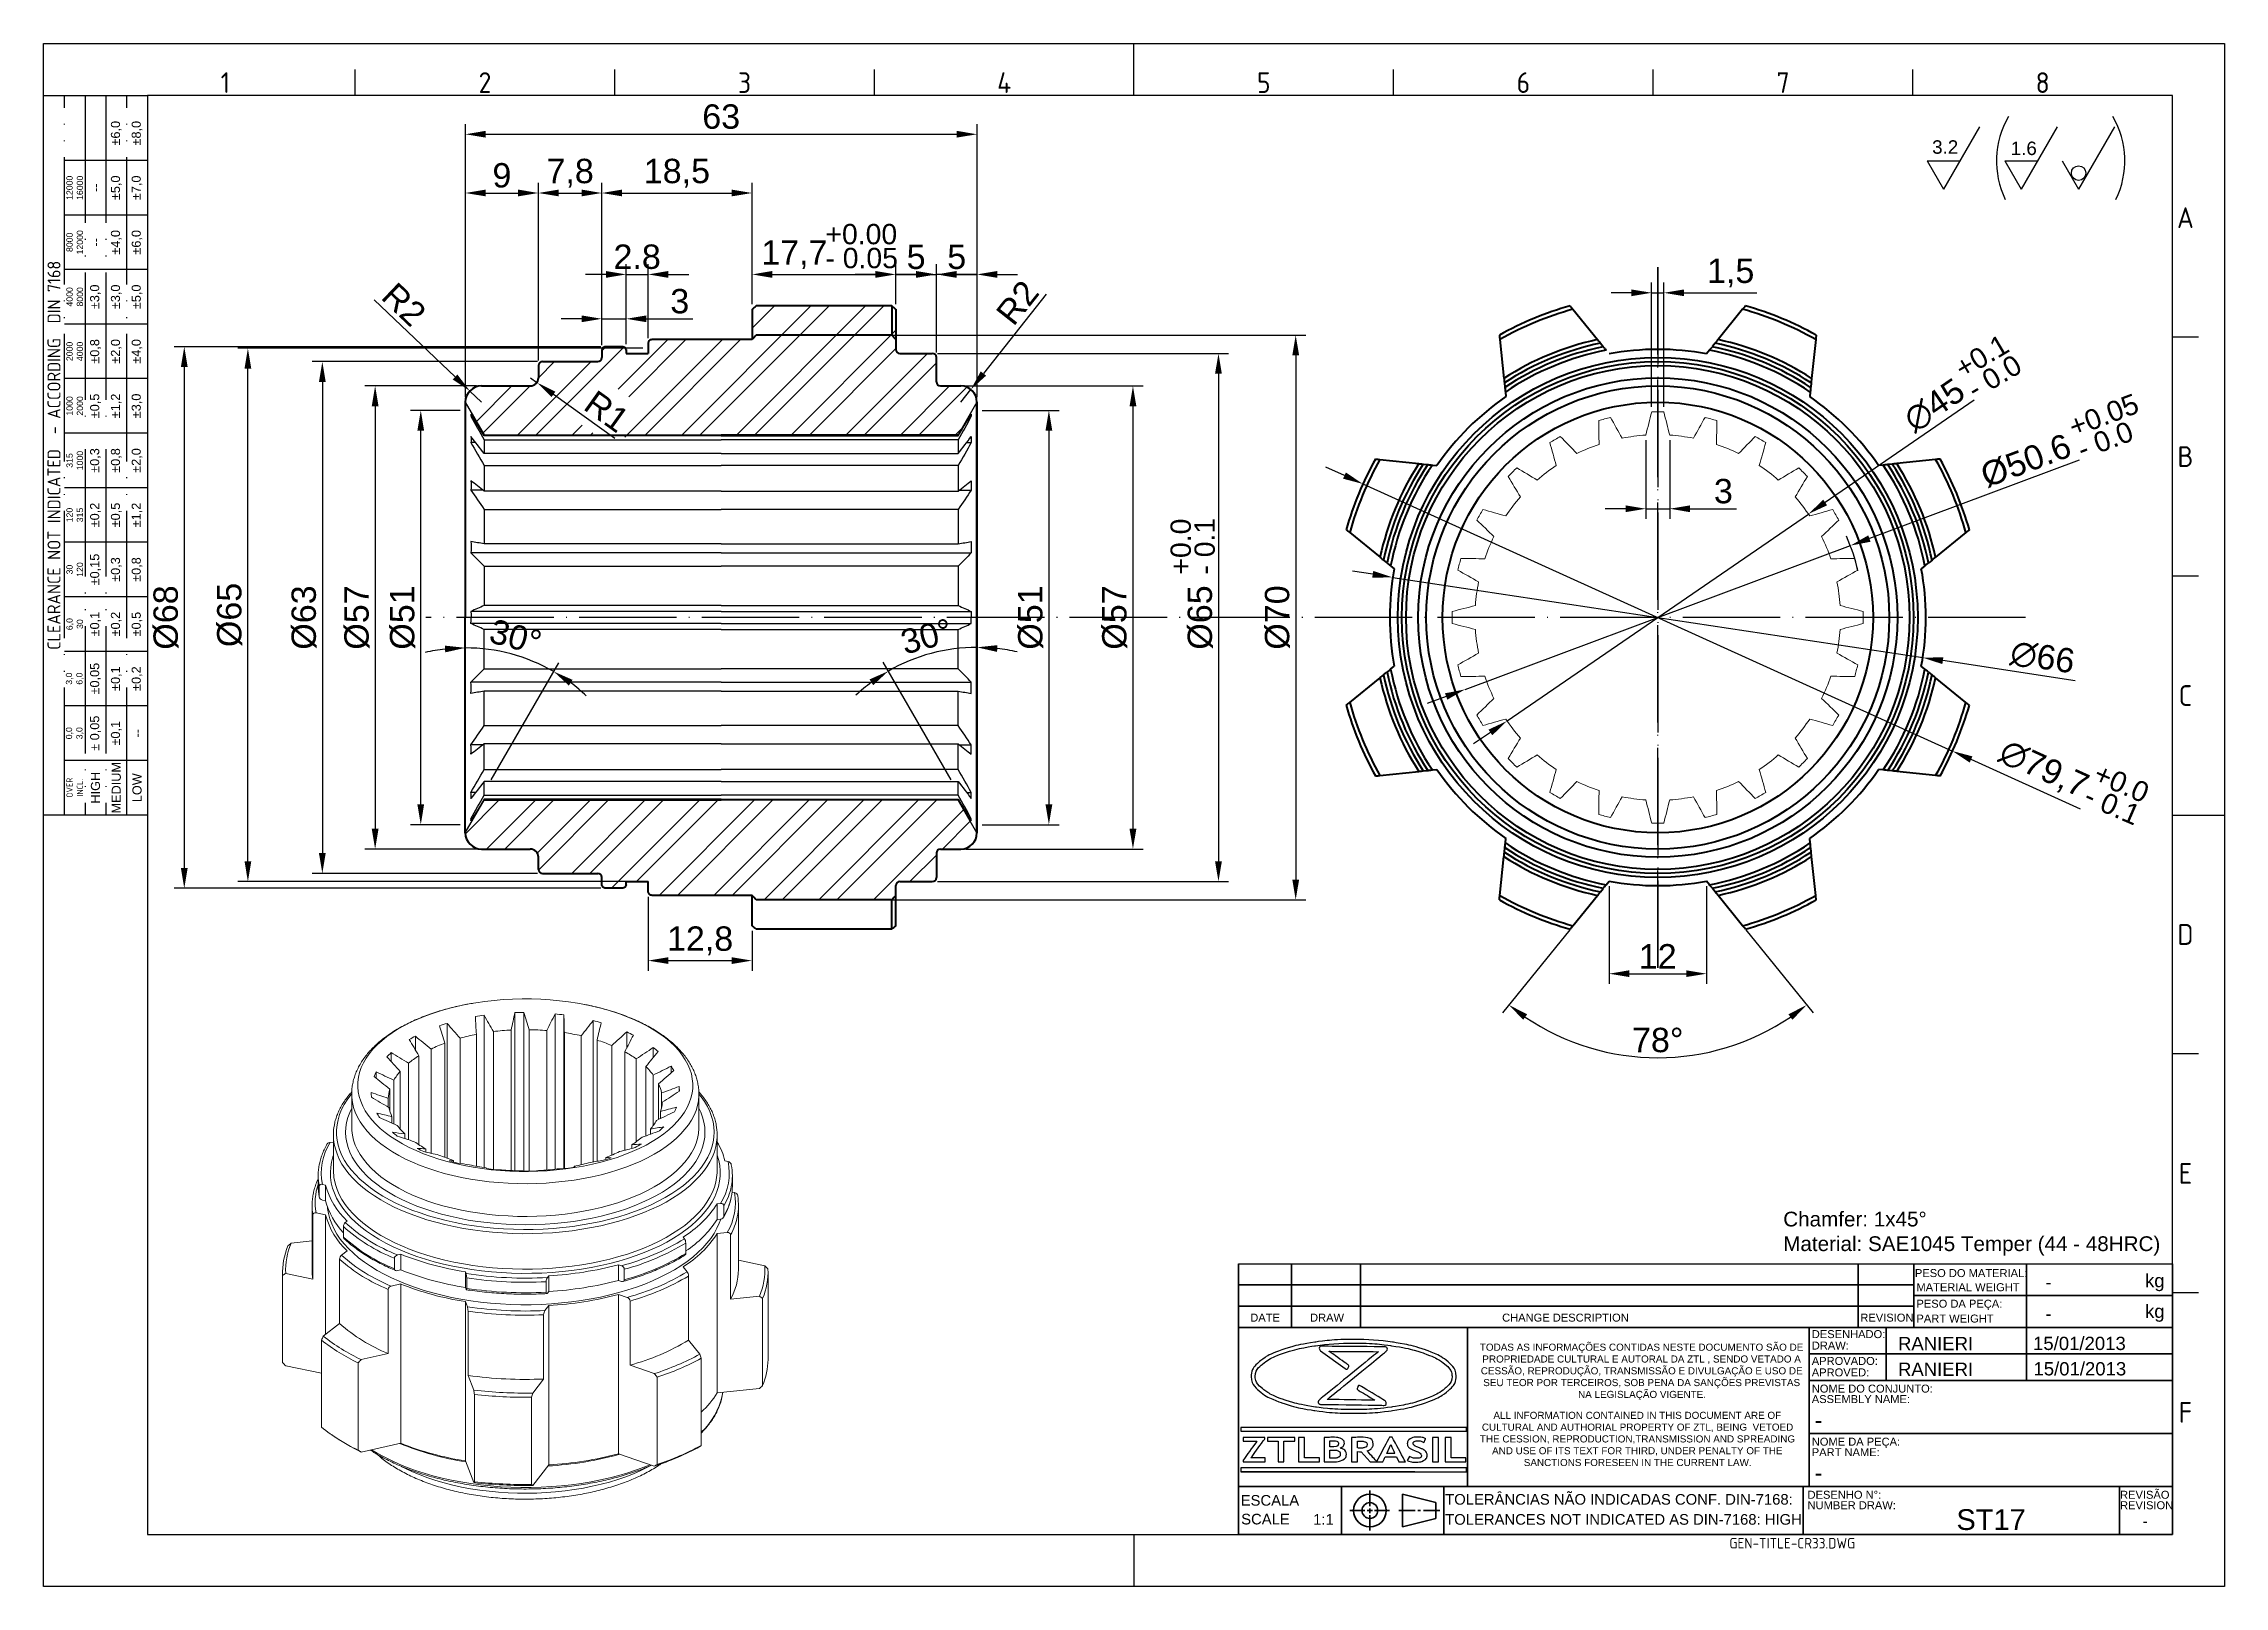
# Model space of a CAD drawing. Header units: millimetres. Extents: x 2521 to 2789, y 1164 to 1354.
import ezdxf
from ezdxf.enums import TextEntityAlignment as Align

# ---------------------------------------------------------------- set-up
doc = ezdxf.new("R2010")
doc.units = ezdxf.units.MM
for name, pattern in [('ACAD_ISO02W100', [15, 12, -3]), ('ACAD_ISO04W100', [30, 24, -3, 0, -3]), ('ACAD_ISO05W100', [33, 24, -3, 0, -3, 0, -3])]:
    doc.linetypes.add(name, pattern=pattern)
for name, color, linetype, lineweight in [('AM_0', 7, 'Continuous', 40), ('AM_4', 1, 'ACAD_ISO04W100', 25), ('AM_5', 3, 'Continuous', 25), ('AM_8', 40, 'ACAD_ISO02W100', 35), ('AM_BOR', 2, 'ACAD_ISO05W100', 35)]:
    doc.layers.add(name, color=color, linetype=linetype, lineweight=lineweight)
doc.layers.add('Camada 1', color=7, linetype='Continuous')
doc.styles.add('ACISOTS', font='isocp.shx', dxfattribs={"height": 1})
doc.styles.get("Standard").update_dxf_attribs({"font": 'arial.ttf'})
doc.dimstyles.new('ISO-25', dxfattribs={"dimtxt": 3, "dimasz": 2.5, "dimexe": 1.25, "dimexo": 0.625, "dimtad": 1, "dimtxsty": 'Standard', "dimcen": 2.5, "dimadec": 0, "dimazin": 0, "dimtfac": 1, "dimtmove": 0, "dimatfit": 3, "dimfxl": 1, "dimarcsym": 0})

msp = doc.modelspace()

# ---------------------------------------------------------------- texts
at = {"insert": (2734.783, 1210.398), "char_height": 1.81764, "width": 59.46634, "attachment_point": 1}
msp.add_mtext('Chamfer: 1x45%%D^JMaterial: SAE1045 Temper (44 - 48HRC)', dxfattribs=at)
at = {"color": 0, "linetype": 'Continuous', "char_height": 0.8712, "attachment_point": 1}
for s, width, insert in [('\\pi0.37231;TODAS AS INFORMAÇÕES CONTIDAS NESTE DOCUMENTO SÃO DE \\P\\pi0.6739;PROPRIEDADE CULTURAL E AUTORAL DA ZTL , SENDO VETADO A \\P\\pi0.4879;CESSÃO, REPRODUÇÃO, TRANSMISSÃO E DIVULGAÇÃO E USO DE \\P\\pi0.788;SEU TEOR POR TERCEIROS, SOB PENA DA SANÇÕES PREVISTAS \\P\\pi12.46;NA LEGISLAÇÃO VIGENTE.', 40.4799, (2697.057, 1194.157)), ('\\pi2.5225;ALL INFORMATION CONTAINED IN THIS DOCUMENT ARE OF \\P\\pi1.1016;CULTURAL AND AUTHORIAL PROPERTY OF ZTL, BEING  VETOED \\P\\pi0.85529;THE CESSION, REPRODUCTION,TRANSMISSION AND SPREADING \\P\\pi2.3579;AND USE OF ITS TEXT FOR THIRD, UNDER PENALTY OF THE \\P\\pi6.2596;SANCTIONS FORESEEN IN THE CURRENT LAW.', 40.42133, (2696.573, 1185.772))]:
    msp.add_mtext_dynamic_manual_height_columns(s, width=width, gutter_width=12.5, heights=[0], dxfattribs=dict(at, insert=insert))
at = {"layer": 'AM_5', "attachment_point": 1}
for s, width, insert, char_height in [('3.2', 18.23779, (2753.115, 1342.269), 1.656), ('1.6', 18.23779, (2762.788, 1342.109), 1.656), ('+0.00', 7.14828, (2616.844, 1331.972), 2.5), ('- 0.05', 11.66051, (2616.844, 1329.026), 2.5)]:
    msp.add_mtext_dynamic_manual_height_columns(s, width=width, gutter_width=12.5, heights=[0], dxfattribs=dict(at, insert=insert, char_height=char_height))
at = {"layer": 'AM_5', "char_height": 2.5, "attachment_point": 1}
for s, insert, rotation in [('+0.1', (2755.624, 1315.004), 30.63821), ('- 0.0', (2757.125, 1312.469), 30.63821), ('+0.05', (2769.659, 1308.042), 20.83089), ('- 0.0', (2770.707, 1305.288), 20.83089), ('+0.0', (2659.341, 1288.814), 90), ('- 0.1', (2662.288, 1288.814), 90), ('+0.0', (2773.774, 1265.671), 336.56886), ('- 0.1', (2772.602, 1262.967), 336.56886)]:
    msp.add_mtext_dynamic_manual_height_columns(s, width=7.14828, gutter_width=12.5, heights=[0], dxfattribs=dict(at, insert=insert, rotation=rotation))
at = {"layer": 'AM_8', "color": 0, "linetype": 'Continuous'}
for s, height, p in [('PESO DO MATERIAL:', 0.9801, (2750.991, 1202.352)), ('MATERIAL WEIGHT', 0.9801, (2751.181, 1200.616)), ('kg', 1.6335, (2779.33, 1201.099)), ('DATE', 0.9801, (2669.156, 1196.871)), ('DRAW', 0.9801, (2676.518, 1196.871)), ('CHANGE DESCRIPTION', 0.9801, (2700.167, 1196.871)), ('REVISION', 0.9801, (2744.273, 1196.871)), ('PESO DA PEÇA:', 0.9801, (2751.181, 1198.585)), ('PART WEIGHT', 0.9801, (2751.181, 1196.756)), ('kg', 1.6335, (2779.33, 1197.33)), ('DESENHADO:', 0.9801, (2738.295, 1194.84)), ('APROVADO:', 0.9801, (2738.295, 1191.539)), ('DRAW:', 0.9801, (2738.295, 1193.43)), ('APROVED:', 0.9801, (2738.295, 1190.129)), ('ASSEMBLY NAME:', 0.9801, (2738.295, 1186.844)), ('NOME DO CONJUNTO:', 0.9801, (2738.295, 1188.135)), ('NOME DA PEÇA:', 0.9801, (2738.295, 1181.601)), ('PART NAME:', 0.9801, (2738.295, 1180.31)), ('REVISÃO', 0.9801, (2776.255, 1175.067)), ('ESCALA', 1.3068, (2667.975, 1174.216)), ('TOLERÂNCIAS NÃO INDICADAS CONF. DIN-7168:', 1.3068, (2693.152, 1174.338)), ('DESENHO N%%d:', 0.9801, (2737.774, 1175.067)), ('NUMBER DRAW:', 0.9801, (2737.774, 1173.776)), ('REVISION', 0.9801, (2776.255, 1173.776)), ('SCALE', 1.3068, (2668.036, 1171.907)), ('1:1', 1.3068, (2676.895, 1171.872)), ('TOLERANCES NOT INDICATED AS DIN-7168: HIGH', 1.3068, (2693.152, 1171.872))]:
    msp.add_text(s, height=height, dxfattribs=at).set_placement(p)
for p in [(2767.065, 1201.731), (2767.065, 1197.843)]:
    msp.add_attdef('-', text='', height=1.633, dxfattribs=at).set_placement(p, align=Align.MIDDLE_LEFT)
for tag, p, height in [('RANIERI', (2748.912, 1193.353), 1.633), ('15/01/2013', (2765.541, 1193.372), 1.633), ('RANIERI', (2748.911, 1190.191), 1.633), ('15/01/2013', (2765.594, 1190.246), 1.633), ('-', (2738.664, 1183.76), 1.96), ('-', (2738.664, 1177.276), 1.96), ('ST17', (2756.106, 1171.223), 2.556)]:
    msp.add_attdef(tag, p, '', height=height, dxfattribs=at)
msp.add_attdef('-', text='', height=1.278, dxfattribs=at).set_placement((2779.347, 1172.303), align=Align.MIDDLE_CENTER)
at = {"layer": 'AM_8', "color": 0, "linetype": 'Continuous', "style": 'ACISOTS'}
msp.add_attdef('GEN-TITLE-CR33.DWG', (2728.15, 1168.942), '', height=1.307, dxfattribs=at)

# ---------------------------------------------------------------- blocks, each defined once
blk = doc.blocks.new('A3 ZTL')
for p, q in [((19.57, 280.82), (19.57, 9.78)), ((401.17, 280.82), (19.57, 280.82)), ((401.17, 9.78), (401.17, 280.82)), ((19.57, 9.78), (401.17, 9.78))]:
    blk.add_line(p, q)
at = {"layer": 'AM_BOR', "color": 135, "linetype": 'Continuous', "lineweight": 25}
for p, q in [((0, 0), (0, 290.61)), ((0, 290.61), (410.96, 290.61)), ((410.96, 290.61), (410.96, 0)), ((410.96, 0), (0, 0))]:
    blk.add_line(p, q, dxfattribs=at)
at = {"layer": 'AM_BOR', "color": 135, "lineweight": 25}
for p, q in [((205.48, 280.82), (205.48, 290.61)), ((58.71, 280.82), (58.71, 285.71)), ((107.63, 280.82), (107.63, 285.71)), ((156.56, 280.82), (156.56, 285.71)), ((254.4, 280.82), (254.4, 285.71)), ((303.33, 280.82), (303.33, 285.71)), ((352.25, 280.82), (352.25, 285.71)), ((3.91, 145.3), (3.91, 280.82)), ((7.83, 280.82), (7.83, 145.3)), ((11.74, 280.82), (11.74, 145.3)), ((15.66, 145.3), (15.66, 280.82)), ((19.57, 268.59), (3.91, 268.59)), ((19.57, 258.32), (3.91, 258.32)), ((19.57, 248.04), (3.91, 248.04)), ((19.57, 237.77), (3.91, 237.77)), ((406.07, 235.32), (401.17, 235.32)), ((19.57, 227.5), (3.91, 227.5)), ((19.57, 217.22), (3.91, 217.22)), ((19.57, 206.95), (3.91, 206.95)), ((19.57, 196.67), (3.91, 196.67)), ((406.07, 190.31), (401.17, 190.31)), ((19.57, 186.4), (3.91, 186.4)), ((19.57, 176.13), (3.91, 176.13)), ((19.57, 165.85), (3.91, 165.85)), ((19.57, 155.58), (3.91, 155.58)), ((401.17, 145.3), (410.96, 145.3)), ((406.07, 100.29), (401.17, 100.29)), ((406.07, 55.28), (401.17, 55.28)), ((205.48, 9.78), (205.48, 0))]:
    blk.add_line(p, q, dxfattribs=at)
blk.add_lwpolyline([(19.57, 145.3), (0, 145.3), (0, 280.82), (19.57, 280.82)], close=True, dxfattribs=at)
at = {"layer": 'AM_BOR', "color": 135, "lineweight": 25, "style": 'ACISOTS'}
for s, p in [('1', (34.25, 283.27)), ('2', (83.17, 283.27)), ('3', (132.09, 283.27)), ('4', (181.02, 283.27)), ('5', (229.94, 283.27)), ('6', (278.86, 283.27)), ('7', (327.79, 283.27)), ('8', (376.71, 283.27)), ('A', (403.62, 257.83)), ('B', (403.62, 212.82)), ('C', (403.62, 167.81)), ('D', (403.62, 122.8)), ('E', (403.62, 77.79)), ('F', (403.62, 32.78))]:
    blk.add_text(s, height=3.91, dxfattribs=at).set_placement(p, align=Align.MIDDLE)
at = {"layer": 'AM_BOR', "color": 135, "lineweight": 25, "attachment_point": 5, "rotation": 90}
for s, insert, char_height, width in [('±6,0', (13.7, 273.73), 1.712, 10.274), ('±8,0', (17.61, 273.73), 1.712, 10.274), ('12000\\P16000', (5.87, 263.45), 1.174, 10.274), ('--', (9.78, 263.45), 1.712, 10.274), ('±5,0', (13.7, 263.45), 1.712, 10.274), ('±7,0', (17.61, 263.45), 1.712, 10.274), ('8000\\P12000', (5.87, 253.18), 1.174, 10.274), ('±4,0', (13.7, 253.18), 1.712, 10.274), ('±6,0', (17.61, 253.18), 1.712, 10.274), ('--', (9.78, 253.18), 1.712, 10.274), ('{\\Fisocp.shx|c0;CLEARANCE NOT INDICATED  - ACCORDING  DIN 7168}', (1.96, 213.06), 2.4462, 135.5186), ('4000\\P8000', (5.87, 242.91), 1.174, 10.274), ('±3,0', (9.78, 242.91), 1.712, 10.274), ('±3,0', (13.7, 242.91), 1.712, 10.274), ('±5,0', (17.61, 242.91), 1.712, 10.274), ('2000\\P4000', (5.87, 232.63), 1.174, 10.274), ('±0,8', (9.78, 232.63), 1.712, 10.274), ('±2,0', (13.7, 232.63), 1.712, 10.274), ('±4,0', (17.61, 232.63), 1.712, 10.274), ('1000\\P2000', (5.87, 222.36), 1.174, 10.274), ('±0,5', (9.78, 222.36), 1.712, 10.274), ('±1,2', (13.7, 222.36), 1.712, 10.274), ('±3,0', (17.61, 222.36), 1.712, 10.274), ('315\\P1000', (5.87, 212.08), 1.174, 10.274), ('±0,3', (9.78, 212.08), 1.712, 10.274), ('±0,8', (13.7, 212.08), 1.712, 10.274), ('±2,0', (17.61, 212.08), 1.712, 10.274), ('120\\P315', (5.87, 201.81), 1.174, 10.274), ('±0,2', (9.78, 201.81), 1.712, 10.274), ('±0,5', (13.7, 201.81), 1.712, 10.274), ('±1,2', (17.61, 201.81), 1.712, 10.274), ('±0,15', (9.78, 191.54), 1.712, 10.274), ('±0,3', (13.7, 191.54), 1.712, 10.274), ('±0,8', (17.61, 191.54), 1.712, 10.274), ('30\\P120', (5.87, 191.54), 1.174, 10.274), ('6,0\\P30', (5.87, 181.26), 1.174, 10.274), ('±0,1', (9.78, 181.26), 1.712, 10.274), ('±0,2', (13.7, 181.26), 1.712, 10.274), ('±0,5', (17.61, 181.26), 1.712, 10.274), ('±0,05', (9.78, 170.99), 1.712, 10.274), ('±0,1', (13.7, 170.99), 1.712, 10.274), ('±0,2', (17.61, 170.99), 1.712, 10.274), ('3,0\\P6,0', (5.87, 170.99), 1.174, 10.274), ('0,0\\P3,0', (5.87, 160.71), 1.174, 10.274), ('± 0,05', (9.78, 160.71), 1.712, 10.274), ('\\pt4.69206;±0,1', (13.7, 160.71), 1.7123, 10.274), ('--', (17.61, 160.71), 1.712, 10.274), ('{\\Fisocp.shx|c0;OVER\\PINCL.}', (5.87, 150.44), 1.1742, 10.274), ('HIGH', (9.78, 150.44), 1.712, 10.274), ('MEDIUM', (13.7, 150.44), 1.712, 10.274), ('LOW', (17.61, 150.44), 1.712, 10.274)]:
    blk.add_mtext(s, dxfattribs=dict(at, insert=insert, char_height=char_height, width=width))
blk = doc.blocks.new('*D17')
at = {"layer": 'AM_5', "color": 0, "lineweight": -2, "transparency": 16777216}
for p, q in [((2713.33, 1250.46), (2713.33, 1238.44)), ((2725.33, 1250.46), (2725.33, 1238.44)), ((2715.83, 1239.69), (2722.83, 1239.69))]:
    blk.add_line(p, q, dxfattribs=at)
at = {"layer": 'AM_5', "color": 0, "transparency": 16777216}
for points in [[(2715.83, 1240.11), (2715.83, 1239.28), (2713.33, 1239.69)], [(2722.83, 1240.11), (2722.83, 1239.28), (2725.33, 1239.69)]]:
    blk.add_solid(points, dxfattribs=at)
at = {"layer": 'Defpoints', "color": 0, "transparency": 16777216}
for p in [(2713.33, 1251.08), (2725.33, 1251.08), (2725.33, 1239.69)]:
    blk.add_point(p, dxfattribs=at)
at = {"layer": 'AM_5', "color": 0, "transparency": 16777216, "insert": (2719.33, 1241.83), "char_height": 3, "attachment_point": 5}
blk.add_mtext('12', dxfattribs=at)
blk = doc.blocks.new('*D18')
at = {"layer": 'AM_5', "color": 0, "lineweight": -2, "transparency": 16777216}
for p, q in [((2708.5, 1245.11), (2700.21, 1234.87)), ((2730.17, 1245.11), (2738.46, 1234.87))]:
    blk.add_line(p, q, dxfattribs=at)
blk.add_arc((2719.33, 1258.49), 29.14, 235.9171, 304.0829, dxfattribs=at)
at = {"layer": 'AM_5', "color": 0, "transparency": 16777216}
for points in [[(2702.76, 1234.02), (2703.25, 1234.69), (2701, 1235.85)], [(2735.42, 1234.69), (2735.91, 1234.02), (2737.67, 1235.85)]]:
    blk.add_solid(points, dxfattribs=at)
at = {"layer": 'Defpoints', "color": 0, "transparency": 16777216}
for p in [(2711.91, 1249.33), (2726.75, 1249.33), (2708.89, 1245.59), (2729.78, 1245.59), (2712.78, 1230.1)]:
    blk.add_point(p, dxfattribs=at)
at = {"layer": 'AM_5', "color": 0, "transparency": 16777216, "insert": (2719.33, 1231.51), "char_height": 3, "attachment_point": 5}
blk.add_mtext('78°', dxfattribs=at)
blk = doc.blocks.new('*D19')
at = {"layer": 'AM_5', "color": 0, "lineweight": -2, "transparency": 16777216}
for p, q in [((2680.76, 1301), (2678.48, 1302.04)), ((2683.03, 1299.97), (2755.63, 1267.09)), ((2771.4, 1259.95), (2757.91, 1266.06))]:
    blk.add_line(p, q, dxfattribs=at)
at = {"layer": 'AM_5', "color": 0, "transparency": 16777216}
for points in [[(2680.93, 1301.38), (2680.58, 1300.62), (2683.03, 1299.97)], [(2758.08, 1266.44), (2757.74, 1265.68), (2755.63, 1267.09)]]:
    blk.add_solid(points, dxfattribs=at)
at = {"layer": 'Defpoints', "color": 0, "transparency": 16777216}
for p in [(2683.03, 1299.97), (2755.63, 1267.09)]:
    blk.add_point(p, dxfattribs=at)
at = {"layer": 'AM_5', "color": 0, "transparency": 16777216, "insert": (2766.82, 1264.75), "char_height": 3, "attachment_point": 5, "rotation": 335.635}
blk.add_mtext('∅79,7', dxfattribs=at)
blk = doc.blocks.new('*D20')
at = {"layer": 'AM_5', "color": 0, "lineweight": -2, "transparency": 16777216}
for p, q in [((2684.23, 1288.85), (2681.76, 1289.22)), ((2686.71, 1288.47), (2751.96, 1278.59)), ((2770.73, 1275.75), (2754.43, 1278.22))]:
    blk.add_line(p, q, dxfattribs=at)
at = {"layer": 'AM_5', "color": 0, "transparency": 16777216}
for points in [[(2684.3, 1289.26), (2684.17, 1288.44), (2686.71, 1288.47)], [(2754.5, 1278.63), (2754.37, 1277.8), (2751.96, 1278.59)]]:
    blk.add_solid(points, dxfattribs=at)
at = {"layer": 'Defpoints', "color": 0, "transparency": 16777216}
for p in [(2686.71, 1288.47), (2751.96, 1278.59)]:
    blk.add_point(p, dxfattribs=at)
at = {"layer": 'AM_5', "color": 0, "transparency": 16777216, "insert": (2766.71, 1278.62), "char_height": 3, "attachment_point": 5, "rotation": 351.388}
blk.add_mtext('∅66', dxfattribs=at)
blk = doc.blocks.new('*D21')
at = {"layer": 'AM_5', "color": 0, "lineweight": -2, "transparency": 16777216}
for p, q in [((2636.13, 1309.03), (2645.61, 1309.03)), ((2644.36, 1306.53), (2644.36, 1260.53)), ((2636.13, 1258.03), (2645.61, 1258.03))]:
    blk.add_line(p, q, dxfattribs=at)
at = {"layer": 'AM_5', "color": 0, "transparency": 16777216}
for points in [[(2643.94, 1306.53), (2644.78, 1306.53), (2644.36, 1309.03)], [(2643.94, 1260.53), (2644.78, 1260.53), (2644.36, 1258.03)]]:
    blk.add_solid(points, dxfattribs=at)
at = {"layer": 'Defpoints', "color": 0, "transparency": 16777216}
for p in [(2635.51, 1309.03), (2635.51, 1258.03), (2644.36, 1258.03)]:
    blk.add_point(p, dxfattribs=at)
at = {"layer": 'AM_5', "color": 0, "transparency": 16777216, "insert": (2642.12, 1283.53), "char_height": 3, "attachment_point": 5, "rotation": 90}
blk.add_mtext('%%C51', dxfattribs=at)
blk = doc.blocks.new('*D22')
at = {"layer": 'AM_5', "color": 0, "lineweight": -2, "transparency": 16777216}
for p, q in [((2571.88, 1309.03), (2565.77, 1309.03)), ((2567.02, 1260.53), (2567.02, 1306.53)), ((2571.88, 1258.03), (2565.77, 1258.03))]:
    blk.add_line(p, q, dxfattribs=at)
at = {"layer": 'AM_5', "color": 0, "transparency": 16777216}
for points in [[(2566.6, 1306.53), (2567.43, 1306.53), (2567.02, 1309.03)], [(2566.6, 1260.53), (2567.43, 1260.53), (2567.02, 1258.03)]]:
    blk.add_solid(points, dxfattribs=at)
at = {"layer": 'Defpoints', "color": 0, "transparency": 16777216}
for p in [(2567.02, 1309.03), (2572.51, 1309.03), (2572.51, 1258.03)]:
    blk.add_point(p, dxfattribs=at)
at = {"layer": 'AM_5', "color": 0, "transparency": 16777216, "insert": (2564.78, 1283.53), "char_height": 3, "attachment_point": 5, "rotation": 90}
blk.add_mtext('%%C51', dxfattribs=at)
blk = doc.blocks.new('*D23')
at = {"layer": 'AM_5', "color": 0, "lineweight": -2, "transparency": 16777216}
blk.add_line((2575.7, 1263.57), (2584.01, 1277.96), dxfattribs=at)
for start, end in [(96.5856, 103.1712), (60, 90), (46.8288, 53.4144)]:
    blk.add_arc((2572.51, 1258.03), 21.76, start, end, dxfattribs=at)
at = {"layer": 'AM_5', "color": 0, "transparency": 16777216}
for points in [[(2569.99, 1280.07), (2570.03, 1279.24), (2572.51, 1279.8)], [(2585.25, 1275.16), (2585.71, 1275.86), (2583.39, 1276.88)]]:
    blk.add_solid(points, dxfattribs=at)
at = {"layer": 'Defpoints', "color": 0, "transparency": 16777216}
for p in [(2572.51, 1283.53), (2579.95, 1278.48), (2575.39, 1263.03), (2572.51, 1258.03), (2572.51, 1257.03)]:
    blk.add_point(p, dxfattribs=at)
at = {"layer": 'AM_5', "color": 0, "transparency": 16777216, "insert": (2578.7, 1281.14), "char_height": 3, "attachment_point": 5, "rotation": 345}
blk.add_mtext('30°', dxfattribs=at)
blk = doc.blocks.new('*D24')
at = {"layer": 'AM_5', "color": 0, "lineweight": -2, "transparency": 16777216}
blk.add_line((2632.31, 1263.57), (2623.97, 1278.02), dxfattribs=at)
for start, end in [(90, 120), (76.8675, 83.4337), (126.5663, 133.1325)]:
    blk.add_arc((2635.51, 1258.03), 21.83, start, end, dxfattribs=at)
at = {"layer": 'AM_5', "color": 0, "transparency": 16777216}
for points in [[(2637.98, 1279.3), (2638.03, 1280.13), (2635.51, 1279.86)], [(2622.27, 1275.91), (2622.73, 1275.21), (2624.59, 1276.93)]]:
    blk.add_solid(points, dxfattribs=at)
at = {"layer": 'Defpoints', "color": 0, "transparency": 16777216}
for p in [(2635.51, 1283.53), (2631.72, 1279.53), (2632.62, 1263.03), (2635.51, 1258.03), (2635.51, 1257.03)]:
    blk.add_point(p, dxfattribs=at)
at = {"layer": 'AM_5', "color": 0, "transparency": 16777216, "insert": (2629.3, 1281.2), "char_height": 3, "attachment_point": 5, "rotation": 15}
blk.add_mtext('30°', dxfattribs=at)
blk = doc.blocks.new('*D25')
at = {"layer": 'AM_5', "color": 0, "lineweight": -2, "transparency": 16777216}
for p, q in [((2634.13, 1312.03), (2655.96, 1312.03)), ((2654.71, 1309.53), (2654.71, 1257.53)), ((2634.13, 1255.03), (2655.96, 1255.03))]:
    blk.add_line(p, q, dxfattribs=at)
at = {"layer": 'AM_5', "color": 0, "transparency": 16777216}
for points in [[(2654.29, 1309.53), (2655.13, 1309.53), (2654.71, 1312.03)], [(2654.29, 1257.53), (2655.13, 1257.53), (2654.71, 1255.03)]]:
    blk.add_solid(points, dxfattribs=at)
at = {"layer": 'Defpoints', "color": 0, "transparency": 16777216}
for p in [(2633.51, 1312.03), (2633.51, 1255.03), (2654.71, 1255.03)]:
    blk.add_point(p, dxfattribs=at)
at = {"layer": 'AM_5', "color": 0, "transparency": 16777216, "insert": (2652.47, 1283.53), "char_height": 3, "attachment_point": 5, "rotation": 90}
blk.add_mtext('%%C57', dxfattribs=at)
blk = doc.blocks.new('*D26')
at = {"layer": 'AM_5', "color": 0, "lineweight": -2, "transparency": 16777216}
for p, q in [((2630.63, 1316.03), (2666.49, 1316.03)), ((2665.24, 1313.53), (2665.24, 1253.53)), ((2630.63, 1251.03), (2666.49, 1251.03))]:
    blk.add_line(p, q, dxfattribs=at)
at = {"layer": 'AM_5', "color": 0, "transparency": 16777216}
for points in [[(2664.82, 1313.53), (2665.66, 1313.53), (2665.24, 1316.03)], [(2664.82, 1253.53), (2665.66, 1253.53), (2665.24, 1251.03)]]:
    blk.add_solid(points, dxfattribs=at)
at = {"layer": 'Defpoints', "color": 0, "transparency": 16777216}
for p in [(2630.01, 1316.03), (2630.01, 1251.03), (2665.24, 1251.03)]:
    blk.add_point(p, dxfattribs=at)
at = {"layer": 'AM_5', "color": 0, "transparency": 16777216, "insert": (2663, 1283.53), "char_height": 3, "attachment_point": 5, "rotation": 90}
blk.add_mtext('%%C65', dxfattribs=at)
blk = doc.blocks.new('*D27')
at = {"layer": 'AM_5', "color": 0, "lineweight": -2, "transparency": 16777216}
for p, q in [((2644.04, 1323.34), (2636.3, 1313.56)), ((2633.51, 1310.03), (2634.75, 1311.6))]:
    blk.add_line(p, q, dxfattribs=at)
at = {"layer": 'AM_5', "color": 0, "transparency": 16777216}
blk.add_solid([(2635.97, 1313.82), (2636.63, 1313.3), (2634.75, 1311.6)], dxfattribs=at)
at = {"layer": 'Defpoints', "color": 0, "transparency": 16777216}
for p in [(2634.75, 1311.6), (2633.51, 1310.03)]:
    blk.add_point(p, dxfattribs=at)
at = {"layer": 'AM_5', "color": 0, "transparency": 16777216, "insert": (2640.49, 1322.29), "char_height": 3, "attachment_point": 5, "rotation": 51.6282}
blk.add_mtext('R2', dxfattribs=at)
blk = doc.blocks.new('*D28')
at = {"layer": 'AM_5', "color": 0, "lineweight": -2, "transparency": 16777216}
for p, q in [((2594.38, 1316.67), (2544.48, 1316.67)), ((2545.73, 1253.53), (2545.73, 1314.17)), ((2594.38, 1251.03), (2544.48, 1251.03))]:
    blk.add_line(p, q, dxfattribs=at)
at = {"layer": 'AM_5', "color": 0, "transparency": 16777216}
for points in [[(2545.32, 1314.17), (2546.15, 1314.17), (2545.73, 1316.67)], [(2545.32, 1253.53), (2546.15, 1253.53), (2545.73, 1251.03)]]:
    blk.add_solid(points, dxfattribs=at)
at = {"layer": 'Defpoints', "color": 0, "transparency": 16777216}
for p in [(2545.73, 1316.67), (2595.01, 1316.67), (2595.01, 1251.03)]:
    blk.add_point(p, dxfattribs=at)
at = {"layer": 'AM_5', "color": 0, "transparency": 16777216, "insert": (2543.49, 1283.85), "char_height": 3, "attachment_point": 5, "rotation": 90}
blk.add_mtext('%%C65', dxfattribs=at)
blk = doc.blocks.new('*D29')
at = {"layer": 'AM_5', "color": 0, "lineweight": -2, "transparency": 16777216}
for p, q in [((2573.88, 1312.03), (2560.15, 1312.03)), ((2561.4, 1309.53), (2561.4, 1257.53)), ((2573.88, 1255.03), (2560.15, 1255.03))]:
    blk.add_line(p, q, dxfattribs=at)
at = {"layer": 'AM_5', "color": 0, "transparency": 16777216}
for points in [[(2560.98, 1309.53), (2561.82, 1309.53), (2561.4, 1312.03)], [(2560.98, 1257.53), (2561.82, 1257.53), (2561.4, 1255.03)]]:
    blk.add_solid(points, dxfattribs=at)
at = {"layer": 'Defpoints', "color": 0, "transparency": 16777216}
for p in [(2574.51, 1312.03), (2561.4, 1255.03), (2574.51, 1255.03)]:
    blk.add_point(p, dxfattribs=at)
at = {"layer": 'AM_5', "color": 0, "transparency": 16777216, "insert": (2559.16, 1283.53), "char_height": 3, "attachment_point": 5, "rotation": 90}
blk.add_mtext('%%C57', dxfattribs=at)
blk = doc.blocks.new('*D30')
at = {"layer": 'AM_5', "color": 0, "lineweight": -2, "transparency": 16777216}
for p, q in [((2581.38, 1315.03), (2553.65, 1315.03)), ((2554.9, 1312.53), (2554.9, 1254.53)), ((2581.38, 1252.03), (2553.65, 1252.03))]:
    blk.add_line(p, q, dxfattribs=at)
at = {"layer": 'AM_5', "color": 0, "transparency": 16777216}
for points in [[(2554.48, 1312.53), (2555.31, 1312.53), (2554.9, 1315.03)], [(2554.48, 1254.53), (2555.31, 1254.53), (2554.9, 1252.03)]]:
    blk.add_solid(points, dxfattribs=at)
at = {"layer": 'Defpoints', "color": 0, "transparency": 16777216}
for p in [(2582.01, 1315.03), (2554.9, 1252.03), (2582.01, 1252.03)]:
    blk.add_point(p, dxfattribs=at)
at = {"layer": 'AM_5', "color": 0, "transparency": 16777216, "insert": (2552.66, 1283.53), "char_height": 3, "attachment_point": 5, "rotation": 90}
blk.add_mtext('%%C63', dxfattribs=at)
blk = doc.blocks.new('*D31')
at = {"layer": 'AM_5', "color": 0, "lineweight": -2, "transparency": 16777216}
for p, q in [((2589.18, 1316.86), (2536.65, 1316.86)), ((2537.9, 1314.36), (2537.9, 1252.7)), ((2589.18, 1250.2), (2536.65, 1250.2))]:
    blk.add_line(p, q, dxfattribs=at)
at = {"layer": 'AM_5', "color": 0, "transparency": 16777216}
for points in [[(2537.48, 1314.36), (2538.32, 1314.36), (2537.9, 1316.86)], [(2537.48, 1252.7), (2538.32, 1252.7), (2537.9, 1250.2)]]:
    blk.add_solid(points, dxfattribs=at)
at = {"layer": 'Defpoints', "color": 0, "transparency": 16777216}
for p in [(2589.81, 1316.86), (2537.9, 1250.2), (2589.81, 1250.2)]:
    blk.add_point(p, dxfattribs=at)
at = {"layer": 'AM_5', "color": 0, "transparency": 16777216, "insert": (2535.66, 1283.53), "char_height": 3, "attachment_point": 5, "rotation": 90}
blk.add_mtext('%%C68', dxfattribs=at)
blk = doc.blocks.new('*D32')
at = {"layer": 'AM_5', "color": 0, "lineweight": -2, "transparency": 16777216}
for p, q in [((2617.28, 1318.29), (2676, 1318.29)), ((2674.75, 1315.79), (2674.75, 1251.28)), ((2617.28, 1248.78), (2676, 1248.78))]:
    blk.add_line(p, q, dxfattribs=at)
at = {"layer": 'AM_5', "color": 0, "transparency": 16777216}
for points in [[(2674.33, 1315.79), (2675.17, 1315.79), (2674.75, 1318.29)], [(2674.33, 1251.28), (2675.17, 1251.28), (2674.75, 1248.78)]]:
    blk.add_solid(points, dxfattribs=at)
at = {"layer": 'Defpoints', "color": 0, "transparency": 16777216}
for p in [(2616.66, 1318.29), (2616.66, 1248.78), (2674.75, 1248.78)]:
    blk.add_point(p, dxfattribs=at)
at = {"layer": 'AM_5', "color": 0, "transparency": 16777216, "insert": (2672.51, 1283.53), "char_height": 3, "attachment_point": 5, "rotation": 90}
blk.add_mtext('%%c70', dxfattribs=at)
blk = doc.blocks.new('*D33')
at = {"layer": 'AM_5', "color": 0, "lineweight": -2, "transparency": 16777216}
for p, q in [((2561.29, 1322.62), (2571.25, 1313.14)), ((2574.51, 1310.03), (2573.06, 1311.41))]:
    blk.add_line(p, q, dxfattribs=at)
at = {"layer": 'AM_5', "color": 0, "transparency": 16777216}
blk.add_solid([(2571.53, 1313.44), (2570.96, 1312.83), (2573.06, 1311.41)], dxfattribs=at)
at = {"layer": 'Defpoints', "color": 0, "transparency": 16777216}
for p in [(2573.06, 1311.41), (2574.51, 1310.03)]:
    blk.add_point(p, dxfattribs=at)
at = {"layer": 'AM_5', "color": 0, "transparency": 16777216, "insert": (2564.95, 1322.07), "char_height": 3, "attachment_point": 5, "rotation": 316.4029}
blk.add_mtext('R2', dxfattribs=at)
blk = doc.blocks.new('*D34')
at = {"layer": 'AM_5', "color": 0, "lineweight": -2, "transparency": 16777216}
for p, q in [((2580.51, 1313.03), (2581.32, 1312.45)), ((2590.93, 1305.56), (2583.35, 1310.99))]:
    blk.add_line(p, q, dxfattribs=at)
at = {"layer": 'AM_5', "color": 0, "transparency": 16777216}
blk.add_solid([(2583.59, 1311.33), (2583.11, 1310.66), (2581.32, 1312.45)], dxfattribs=at)
at = {"layer": 'Defpoints', "color": 0, "transparency": 16777216}
for p in [(2580.51, 1313.03), (2581.32, 1312.45)]:
    blk.add_point(p, dxfattribs=at)
at = {"layer": 'AM_5', "color": 0, "transparency": 16777216, "insert": (2589.93, 1308.9), "char_height": 3, "attachment_point": 5, "rotation": 324.3712}
blk.add_mtext('R1', dxfattribs=at)
blk = doc.blocks.new('*D35')
at = {"layer": 'AM_5', "color": 0, "lineweight": -2, "transparency": 16777216}
for p, q in [((2630.51, 1316.16), (2630.51, 1327.01)), ((2635.51, 1310.66), (2635.51, 1327.01)), ((2628.01, 1325.76), (2625.51, 1325.76)), ((2635.51, 1325.76), (2630.51, 1325.76)), ((2638.01, 1325.76), (2640.51, 1325.76))]:
    blk.add_line(p, q, dxfattribs=at)
at = {"layer": 'AM_5', "color": 0, "transparency": 16777216}
for points in [[(2628.01, 1326.18), (2628.01, 1325.34), (2630.51, 1325.76)], [(2638.01, 1326.18), (2638.01, 1325.34), (2635.51, 1325.76)]]:
    blk.add_solid(points, dxfattribs=at)
at = {"layer": 'Defpoints', "color": 0, "transparency": 16777216}
for p in [(2630.51, 1325.76), (2630.51, 1315.53), (2635.51, 1310.03)]:
    blk.add_point(p, dxfattribs=at)
at = {"layer": 'AM_5', "color": 0, "transparency": 16777216, "insert": (2633.01, 1327.91), "char_height": 3, "attachment_point": 5}
blk.add_mtext('5', dxfattribs=at)
blk = doc.blocks.new('*D36')
at = {"layer": 'AM_5', "color": 0, "lineweight": -2, "transparency": 16777216}
for p, q in [((2625.51, 1322.1), (2625.51, 1327.01)), ((2630.51, 1326.39), (2630.51, 1327.01)), ((2623.01, 1325.76), (2620.51, 1325.76)), ((2625.51, 1325.76), (2630.51, 1325.76)), ((2633.01, 1325.76), (2635.51, 1325.76))]:
    blk.add_line(p, q, dxfattribs=at)
at = {"layer": 'AM_5', "color": 0, "transparency": 16777216}
for points in [[(2623.01, 1326.18), (2623.01, 1325.34), (2625.51, 1325.76)], [(2633.01, 1326.18), (2633.01, 1325.34), (2630.51, 1325.76)]]:
    blk.add_solid(points, dxfattribs=at)
at = {"layer": 'Defpoints', "color": 0, "transparency": 16777216}
for p in [(2630.51, 1325.76), (2630.51, 1325.76), (2625.51, 1321.47)]:
    blk.add_point(p, dxfattribs=at)
at = {"layer": 'AM_5', "color": 0, "transparency": 16777216, "insert": (2628.01, 1327.91), "char_height": 3, "attachment_point": 5}
blk.add_mtext('5', dxfattribs=at)
blk = doc.blocks.new('*D37')
at = {"layer": 'AM_5', "color": 0, "lineweight": -2, "transparency": 16777216}
for p, q in [((2607.81, 1322.1), (2607.81, 1327.01)), ((2625.51, 1322.1), (2625.51, 1327.01)), ((2610.31, 1325.76), (2623.01, 1325.76))]:
    blk.add_line(p, q, dxfattribs=at)
at = {"layer": 'AM_5', "color": 0, "transparency": 16777216}
for points in [[(2610.31, 1326.18), (2610.31, 1325.34), (2607.81, 1325.76)], [(2623.01, 1326.18), (2623.01, 1325.34), (2625.51, 1325.76)]]:
    blk.add_solid(points, dxfattribs=at)
at = {"layer": 'Defpoints', "color": 0, "transparency": 16777216}
for p in [(2625.51, 1325.76), (2607.81, 1321.47), (2625.51, 1321.47)]:
    blk.add_point(p, dxfattribs=at)
at = {"layer": 'AM_5', "color": 0, "transparency": 16777216, "insert": (2613.02, 1328.19), "char_height": 3, "attachment_point": 5}
blk.add_mtext('17,7', dxfattribs=at)
blk = doc.blocks.new('*D38')
at = {"layer": 'AM_5', "color": 0, "lineweight": -2, "transparency": 16777216}
for p, q in [((2592.31, 1317.16), (2592.31, 1327.01)), ((2595.01, 1317.93), (2595.01, 1327.01)), ((2589.81, 1325.76), (2587.31, 1325.76)), ((2592.31, 1325.76), (2595.01, 1325.76)), ((2597.51, 1325.76), (2600.01, 1325.76))]:
    blk.add_line(p, q, dxfattribs=at)
at = {"layer": 'AM_5', "color": 0, "transparency": 16777216}
for points in [[(2589.81, 1326.18), (2589.81, 1325.34), (2592.31, 1325.76)], [(2597.51, 1326.18), (2597.51, 1325.34), (2595.01, 1325.76)]]:
    blk.add_solid(points, dxfattribs=at)
at = {"layer": 'Defpoints', "color": 0, "transparency": 16777216}
for p in [(2595.01, 1325.76), (2592.31, 1316.53), (2595.01, 1317.3)]:
    blk.add_point(p, dxfattribs=at)
at = {"layer": 'AM_5', "color": 0, "transparency": 16777216, "insert": (2593.66, 1327.92), "char_height": 3, "attachment_point": 5}
blk.add_mtext('2.8', dxfattribs=at)
blk = doc.blocks.new('*D39')
at = {"layer": 'AM_5', "color": 0, "lineweight": -2, "transparency": 16777216}
for p, q in [((2589.31, 1317.16), (2589.31, 1321.55)), ((2592.31, 1317.16), (2592.31, 1321.55)), ((2586.81, 1320.3), (2584.31, 1320.3)), ((2589.31, 1320.3), (2592.31, 1320.3)), ((2594.81, 1320.3), (2600.52, 1320.3))]:
    blk.add_line(p, q, dxfattribs=at)
at = {"layer": 'AM_5', "color": 0, "transparency": 16777216}
for points in [[(2586.81, 1320.71), (2586.81, 1319.88), (2589.31, 1320.3)], [(2594.81, 1320.71), (2594.81, 1319.88), (2592.31, 1320.3)]]:
    blk.add_solid(points, dxfattribs=at)
at = {"layer": 'Defpoints', "color": 0, "transparency": 16777216}
for p in [(2592.31, 1320.3), (2589.31, 1316.53), (2592.31, 1316.53)]:
    blk.add_point(p, dxfattribs=at)
at = {"layer": 'AM_5', "color": 0, "transparency": 16777216, "insert": (2598.91, 1322.45), "char_height": 3, "attachment_point": 5}
blk.add_mtext('3', dxfattribs=at)
blk = doc.blocks.new('*D40')
at = {"layer": 'AM_5', "color": 0, "lineweight": -2, "transparency": 16777216}
for p, q in [((2572.51, 1310.66), (2572.51, 1337.03)), ((2575.01, 1335.78), (2579.01, 1335.78)), ((2581.51, 1315.16), (2581.51, 1337.03))]:
    blk.add_line(p, q, dxfattribs=at)
at = {"layer": 'AM_5', "color": 0, "transparency": 16777216}
for points in [[(2575.01, 1336.2), (2575.01, 1335.37), (2572.51, 1335.78)], [(2579.01, 1336.2), (2579.01, 1335.37), (2581.51, 1335.78)]]:
    blk.add_solid(points, dxfattribs=at)
at = {"layer": 'Defpoints', "color": 0, "transparency": 16777216}
for p in [(2581.51, 1335.78), (2581.51, 1314.53), (2572.51, 1310.03)]:
    blk.add_point(p, dxfattribs=at)
at = {"layer": 'AM_5', "color": 0, "transparency": 16777216, "insert": (2577.01, 1337.94), "char_height": 3, "attachment_point": 5}
blk.add_mtext('9', dxfattribs=at)
blk = doc.blocks.new('*D41')
at = {"layer": 'AM_5', "color": 0, "lineweight": -2, "transparency": 16777216}
for p, q in [((2581.51, 1315.16), (2581.51, 1337.03)), ((2584.01, 1335.78), (2586.81, 1335.78)), ((2589.31, 1317.05), (2589.31, 1337.03))]:
    blk.add_line(p, q, dxfattribs=at)
at = {"layer": 'AM_5', "color": 0, "transparency": 16777216}
for points in [[(2584.01, 1336.2), (2584.01, 1335.37), (2581.51, 1335.78)], [(2586.81, 1336.2), (2586.81, 1335.37), (2589.31, 1335.78)]]:
    blk.add_solid(points, dxfattribs=at)
at = {"layer": 'Defpoints', "color": 0, "transparency": 16777216}
for p in [(2589.31, 1335.78), (2589.31, 1316.42), (2581.51, 1314.53)]:
    blk.add_point(p, dxfattribs=at)
at = {"layer": 'AM_5', "color": 0, "transparency": 16777216, "insert": (2585.41, 1338.21), "char_height": 3, "attachment_point": 5}
blk.add_mtext('7,8', dxfattribs=at)
blk = doc.blocks.new('*D42')
at = {"layer": 'AM_5', "color": 0, "lineweight": -2, "transparency": 16777216}
for p, q in [((2589.31, 1336.41), (2589.31, 1337.03)), ((2591.81, 1335.78), (2605.31, 1335.78)), ((2607.81, 1322.1), (2607.81, 1337.03))]:
    blk.add_line(p, q, dxfattribs=at)
at = {"layer": 'AM_5', "color": 0, "transparency": 16777216}
for points in [[(2591.81, 1336.2), (2591.81, 1335.37), (2589.31, 1335.78)], [(2605.31, 1336.2), (2605.31, 1335.37), (2607.81, 1335.78)]]:
    blk.add_solid(points, dxfattribs=at)
at = {"layer": 'Defpoints', "color": 0, "transparency": 16777216}
for p in [(2589.31, 1335.78), (2607.81, 1335.78), (2607.81, 1321.47)]:
    blk.add_point(p, dxfattribs=at)
at = {"layer": 'AM_5', "color": 0, "transparency": 16777216, "insert": (2598.56, 1338.21), "char_height": 3, "attachment_point": 5}
blk.add_mtext('18,5', dxfattribs=at)
blk = doc.blocks.new('*D43')
at = {"layer": 'AM_5', "color": 0, "lineweight": -2, "transparency": 16777216}
for p, q in [((2572.51, 1336.41), (2572.51, 1344.26)), ((2575.01, 1343.01), (2633.01, 1343.01)), ((2635.51, 1326.39), (2635.51, 1344.26))]:
    blk.add_line(p, q, dxfattribs=at)
at = {"layer": 'AM_5', "color": 0, "transparency": 16777216}
for points in [[(2575.01, 1343.43), (2575.01, 1342.6), (2572.51, 1343.01)], [(2633.01, 1343.43), (2633.01, 1342.6), (2635.51, 1343.01)]]:
    blk.add_solid(points, dxfattribs=at)
at = {"layer": 'Defpoints', "color": 0, "transparency": 16777216}
for p in [(2635.51, 1343.01), (2572.51, 1335.78), (2635.51, 1325.76)]:
    blk.add_point(p, dxfattribs=at)
at = {"layer": 'AM_5', "color": 0, "transparency": 16777216, "insert": (2604.01, 1345.17), "char_height": 3, "attachment_point": 5}
blk.add_mtext('63', dxfattribs=at)
blk = doc.blocks.new('*D44')
at = {"layer": 'AM_5', "color": 0, "lineweight": -2, "transparency": 16777216}
for p, q in [((2595.01, 1249.14), (2595.01, 1240.05)), ((2607.81, 1244.97), (2607.81, 1240.05)), ((2597.51, 1241.3), (2605.31, 1241.3))]:
    blk.add_line(p, q, dxfattribs=at)
at = {"layer": 'AM_5', "color": 0, "transparency": 16777216}
for points in [[(2597.51, 1241.72), (2597.51, 1240.89), (2595.01, 1241.3)], [(2605.31, 1241.72), (2605.31, 1240.89), (2607.81, 1241.3)]]:
    blk.add_solid(points, dxfattribs=at)
at = {"layer": 'Defpoints', "color": 0, "transparency": 16777216}
for p in [(2595.01, 1249.76), (2607.81, 1245.59), (2607.81, 1241.3)]:
    blk.add_point(p, dxfattribs=at)
at = {"layer": 'AM_5', "color": 0, "transparency": 16777216, "insert": (2601.41, 1243.73), "char_height": 3, "attachment_point": 5}
blk.add_mtext('12,8', dxfattribs=at)
blk = doc.blocks.new('*D45')
at = {"layer": 'AM_5', "color": 0, "lineweight": -2, "transparency": 16777216}
for p, q in [((2758.31, 1310.29), (2739.94, 1297.68)), ((2700.78, 1270.8), (2737.88, 1296.27)), ((2698.72, 1269.38), (2696.66, 1267.97))]:
    blk.add_line(p, q, dxfattribs=at)
at = {"layer": 'AM_5', "color": 0, "transparency": 16777216}
for points in [[(2739.71, 1298.03), (2740.18, 1297.34), (2737.88, 1296.27)], [(2698.49, 1269.73), (2698.96, 1269.04), (2700.78, 1270.8)]]:
    blk.add_solid(points, dxfattribs=at)
at = {"layer": 'Defpoints', "color": 0, "transparency": 16777216}
for p in [(2737.88, 1296.27), (2700.78, 1270.8)]:
    blk.add_point(p, dxfattribs=at)
at = {"layer": 'AM_5', "color": 0, "transparency": 16777216, "insert": (2753.4, 1309.64), "char_height": 3, "attachment_point": 5, "rotation": 34.4707}
blk.add_mtext('∅45', dxfattribs=at)
blk = doc.blocks.new('*D46')
at = {"layer": 'AM_5', "color": 0, "lineweight": -2, "transparency": 16777216}
for p, q in [((2771.21, 1302.88), (2745.39, 1293.25)), ((2695.62, 1274.69), (2743.05, 1292.38)), ((2693.28, 1273.81), (2690.93, 1272.94))]:
    blk.add_line(p, q, dxfattribs=at)
blk.add_arc((2719.33, 1283.53), 25.31, 13.1128, 23.2869, dxfattribs=at)
at = {"layer": 'AM_5', "color": 0, "transparency": 16777216}
for points in [[(2745.25, 1293.64), (2745.54, 1292.86), (2743.05, 1292.38)], [(2693.13, 1274.2), (2693.42, 1273.42), (2695.62, 1274.69)]]:
    blk.add_solid(points, dxfattribs=at)
at = {"layer": 'Defpoints', "color": 0, "transparency": 16777216}
for p in [(2743.05, 1292.38), (2695.62, 1274.69)]:
    blk.add_point(p, dxfattribs=at)
at = {"layer": 'AM_5', "color": 0, "transparency": 16777216, "insert": (2764.66, 1302.83), "char_height": 3, "attachment_point": 5, "rotation": 20.4573}
blk.add_mtext('%%c50.6', dxfattribs=at)
blk = doc.blocks.new('*D47')
at = {"layer": 'AM_5', "color": 0, "lineweight": -2, "transparency": 16777216}
for p, q in [((2718.58, 1309.46), (2718.58, 1324.75)), ((2720.08, 1309.46), (2720.08, 1324.75)), ((2716.08, 1323.5), (2713.58, 1323.5)), ((2718.58, 1323.5), (2720.08, 1323.5)), ((2722.58, 1323.5), (2731.54, 1323.5))]:
    blk.add_line(p, q, dxfattribs=at)
at = {"layer": 'AM_5', "color": 0, "transparency": 16777216}
for points in [[(2716.08, 1323.91), (2716.08, 1323.08), (2718.58, 1323.5)], [(2722.58, 1323.91), (2722.58, 1323.08), (2720.08, 1323.5)]]:
    blk.add_solid(points, dxfattribs=at)
at = {"layer": 'Defpoints', "color": 0, "transparency": 16777216}
for p in [(2720.08, 1323.5), (2718.58, 1308.83), (2720.08, 1308.83)]:
    blk.add_point(p, dxfattribs=at)
at = {"layer": 'AM_5', "color": 0, "transparency": 16777216, "insert": (2728.31, 1325.93), "char_height": 3, "attachment_point": 5}
blk.add_mtext('1,5', dxfattribs=at)
blk = doc.blocks.new('*D48')
at = {"layer": 'AM_5', "color": 0, "lineweight": -2, "transparency": 16777216}
for p, q in [((2717.87, 1305.36), (2717.87, 1295.67)), ((2720.8, 1305.36), (2720.8, 1295.67)), ((2715.37, 1296.92), (2712.87, 1296.92)), ((2717.87, 1296.92), (2720.8, 1296.92)), ((2723.3, 1296.92), (2729.02, 1296.92))]:
    blk.add_line(p, q, dxfattribs=at)
at = {"layer": 'AM_5', "color": 0, "transparency": 16777216}
for points in [[(2715.37, 1297.33), (2715.37, 1296.5), (2717.87, 1296.92)], [(2723.3, 1297.33), (2723.3, 1296.5), (2720.8, 1296.92)]]:
    blk.add_solid(points, dxfattribs=at)
at = {"layer": 'Defpoints', "color": 0, "transparency": 16777216}
for p in [(2717.87, 1305.98), (2720.8, 1305.98), (2720.8, 1296.92)]:
    blk.add_point(p, dxfattribs=at)
at = {"layer": 'AM_5', "color": 0, "transparency": 16777216, "insert": (2727.41, 1299.07), "char_height": 3, "attachment_point": 5}
blk.add_mtext('3', dxfattribs=at)

# ---------------------------------------------------------------- dimensions: what is measured, and where the dimension line sits
at = {"layer": 'AM_5'}
for base, p1, p2, picture, middle in [((2635.505, 1343.012), (2572.505, 1335.784), (2635.505, 1325.76), '*D43', (2604.005, 1345.17)), ((2589.305, 1335.784), (2581.505, 1314.533), (2589.305, 1316.424), '*D41', (2585.405, 1338.212)), ((2607.805, 1335.784), (2589.305, 1335.784), (2607.805, 1321.471), '*D42', (2598.555, 1338.212)), ((2581.505, 1335.784), (2572.505, 1310.033), (2581.505, 1314.533), '*D40', (2577.005, 1337.94)), ((2630.505, 1325.76), (2625.505, 1321.471), (2630.505, 1325.76), '*D36', (2628.005, 1327.911)), ((2630.505, 1325.76), (2635.505, 1310.033), (2630.505, 1315.533), '*D35', (2633.005, 1327.911)), ((2720.084, 1323.498), (2718.584, 1308.833), (2720.084, 1308.833), '*D47', (2728.31, 1325.926)), ((2592.305, 1320.296), (2589.305, 1316.533), (2592.305, 1316.533), '*D39', (2598.913, 1322.454)), ((2607.805, 1241.303), (2595.005, 1249.764), (2607.805, 1245.594), '*D44', (2601.405, 1243.731)), ((2725.334, 1239.694), (2713.334, 1251.083), (2725.334, 1251.083), '*D17', (2719.334, 1241.826))]:
    dim = msp.add_linear_dim(base=base, p1=p1, p2=p2, dimstyle='ISO-25', dxfattribs=at)
    dim.commit()
    dim.dimension.update_dxf_attribs({"geometry": picture, "text_midpoint": middle})
dim = msp.add_linear_dim(base=(2595.005, 1325.76), p1=(2592.305, 1316.533), p2=(2595.005, 1317.301), text='2.8', dimstyle='ISO-25', dxfattribs=at)
dim.commit()
dim.dimension.update_dxf_attribs({"geometry": '*D38', "text_midpoint": (2593.655, 1325.76), "dimtype": 160})
dim = msp.add_linear_dim(base=(2625.505, 1325.76), p1=(2607.805, 1321.471), p2=(2625.505, 1321.471), dimstyle='ISO-25', dxfattribs=at)
dim.commit()
dim.dimension.update_dxf_attribs({"geometry": '*D37', "text_midpoint": (2613.023, 1325.76), "dimtype": 160})
for center, mpoint, picture, middle in [((2574.505, 1310.033), (2573.057, 1311.412), '*D33', (2563.48, 1320.531)), ((2633.505, 1310.033), (2634.747, 1311.601), '*D27', (2642.159, 1320.962)), ((2580.505, 1313.033), (2581.318, 1312.45), '*D34', (2588.688, 1307.168))]:
    dim = msp.add_radius_dim(center=center, mpoint=mpoint, dimstyle='ISO-25', dxfattribs=at)
    dim.commit()
    dim.dimension.update_dxf_attribs({"geometry": picture, "text_midpoint": middle, "dimtype": 164})
for base, p1, p2, text, picture, middle in [((2537.901, 1250.202), (2589.805, 1316.863), (2589.805, 1250.202), '%%C68', '*D31', (2537.901, 1283.533)), ((2545.735, 1316.667), (2595.005, 1251.033), (2595.005, 1316.667), '%%C65', '*D28', (2545.735, 1283.85)), ((2674.749, 1248.779), (2616.655, 1318.287), (2616.655, 1248.779), '%%c70', '*D32', (2674.749, 1283.533)), ((2554.898, 1252.033), (2582.005, 1315.033), (2582.005, 1252.033), '%%C63', '*D30', (2554.898, 1283.533)), ((2561.401, 1255.033), (2574.505, 1312.033), (2574.505, 1255.033), '%%C57', '*D29', (2561.401, 1283.533)), ((2567.017, 1309.033), (2572.505, 1258.033), (2572.505, 1309.033), '%%C51', '*D22', (2567.017, 1283.533))]:
    dim = msp.add_linear_dim(base=base, p1=p1, p2=p2, angle=90, text=text, dimstyle='ISO-25', dxfattribs=at)
    dim.commit()
    dim.dimension.update_dxf_attribs({"geometry": picture, "text_midpoint": middle, "dimtype": 160})
for base, p1, p2, text, picture, middle in [((2665.241, 1251.033), (2630.005, 1316.033), (2630.005, 1251.033), '%%C65', '*D26', (2663, 1283.533)), ((2654.709, 1255.033), (2633.505, 1312.033), (2633.505, 1255.033), '%%C57', '*D25', (2652.468, 1283.533)), ((2644.362, 1258.033), (2635.505, 1309.033), (2635.505, 1258.033), '%%C51', '*D21', (2642.121, 1283.533))]:
    dim = msp.add_linear_dim(base=base, p1=p1, p2=p2, angle=90, text=text, dimstyle='ISO-25', dxfattribs=at)
    dim.commit()
    dim.dimension.update_dxf_attribs({"geometry": picture, "text_midpoint": middle})
for p1, p2, picture, middle in [((2700.785, 1270.798), (2737.883, 1296.267), '*D45', (2754.673, 1307.794)), ((2686.706, 1288.474), (2751.962, 1278.591), '*D20', (2766.371, 1276.409))]:
    dim = msp.add_diameter_dim_2p(p1=p1, p2=p2, dimstyle='ISO-25', dxfattribs=at)
    dim.commit()
    dim.dimension.update_dxf_attribs({"geometry": picture, "text_midpoint": middle, "dimtype": 163})
dim = msp.add_diameter_dim_2p(p1=(2695.619, 1274.686), p2=(2743.049, 1292.379), text='%%c50.6', dimstyle='ISO-25', dxfattribs=at)
dim.commit()
dim.dimension.update_dxf_attribs({"geometry": '*D46', "text_midpoint": (2765.446, 1300.734), "dimtype": 163})
dim = msp.add_linear_dim(base=(2720.801, 1296.916), p1=(2717.867, 1305.985), p2=(2720.801, 1305.985), text='3', dimstyle='ISO-25', dxfattribs=at)
dim.commit()
dim.dimension.update_dxf_attribs({"geometry": '*D48', "text_midpoint": (2727.408, 1299.074)})
dim = msp.add_diameter_dim_2p(p1=(2683.033, 1299.973), p2=(2755.635, 1267.093), dimstyle='ISO-25', dxfattribs=at)
dim.commit()
dim.dimension.update_dxf_attribs({"geometry": '*D19', "text_midpoint": (2766.817, 1264.748)})
for base, line1, line2, picture, middle in [((2579.949, 1278.483), ((2572.505, 1257.033), (2572.505, 1283.533)), ((2572.505, 1258.033), (2575.392, 1263.033)), '*D23', (2578.696, 1281.138)), ((2631.715, 1279.528), ((2635.505, 1257.033), (2635.505, 1283.533)), ((2635.505, 1258.033), (2632.619, 1263.033)), '*D24', (2629.298, 1281.2)), ((2712.779, 1230.099), ((2729.779, 1245.594), (2726.755, 1249.328)), ((2708.889, 1245.594), (2711.913, 1249.328)), '*D18', (2719.334, 1231.509))]:
    dim = msp.add_angular_dim_2l(base=base, line1=line1, line2=line2, dimstyle='ISO-25', dxfattribs=at)
    dim.commit()
    dim.dimension.update_dxf_attribs({"geometry": picture, "text_midpoint": middle})

# ---------------------------------------------------------------- hatches: boundary and pattern name
at = {"layer": 'AM_5'}
h = msp.add_hatch(dxfattribs=at)
h.set_pattern_fill('ANSI32', color=1, scale=0.5)
edge = h.paths.add_edge_path()
edge.add_line((2635.505, 1257.033), (2633.185, 1261.033))
edge.add_line((2633.185, 1261.033), (2604.005, 1261.033))
edge.add_line((2604.005, 1261.033), (2574.826, 1261.033))
edge.add_line((2574.826, 1261.033), (2572.505, 1257.033))
edge.add_arc((2574.505, 1257.033), 2, 180, 270)
edge.add_line((2574.505, 1255.033), (2580.505, 1255.033))
edge.add_arc((2580.505, 1254.033), 1, 0, 90, ccw=False)
edge.add_line((2581.505, 1254.033), (2581.505, 1252.533))
edge.add_arc((2582.005, 1252.533), 0.5, 180, 270)
edge.add_line((2582.005, 1252.033), (2588.805, 1252.033))
edge.add_arc((2588.805, 1251.533), 0.5, 0, 90, ccw=False)
edge.add_line((2589.305, 1251.533), (2589.305, 1250.642))
edge.add_spline(control_points=[(2589.305, 1250.642), (2589.305, 1250.532), (2589.352, 1250.424), (2589.53, 1250.257), (2589.664, 1250.202), (2589.805, 1250.202)], knot_values=[0, 0, 0, 0, 0.5, 0.5, 1, 1, 1, 1], degree=3, periodic=0)
edge.add_line((2589.805, 1250.202), (2591.805, 1250.202))
edge.add_spline(control_points=[(2591.805, 1250.202), (2591.947, 1250.202), (2592.081, 1250.257), (2592.26, 1250.425), (2592.305, 1250.532), (2592.305, 1250.642)], knot_values=[0, 0, 0, 0, 0.5, 0.5, 1, 1, 1, 1], degree=3, periodic=0)
edge.add_line((2592.305, 1250.642), (2592.305, 1251.033))
edge.add_line((2592.305, 1251.033), (2595.005, 1251.033))
edge.add_line((2595.005, 1251.033), (2595.005, 1249.764))
edge.add_spline(control_points=[(2595.005, 1249.764), (2595.005, 1249.656), (2595.052, 1249.548), (2595.231, 1249.383), (2595.365, 1249.328), (2595.505, 1249.328)], knot_values=[0, 0, 0, 0, 0.5, 0.5, 1, 1, 1, 1], degree=3, periodic=0)
edge.add_line((2595.505, 1249.328), (2607.805, 1249.328))
edge.add_line((2607.805, 1249.328), (2607.805, 1249.321))
edge.add_spline(control_points=[(2607.805, 1249.321), (2607.972, 1249.14), (2608.139, 1248.959), (2608.305, 1248.779)], knot_values=[0.0000003, 0.0000003, 0.0000003, 0.0000003, 0.0007399, 0.0007399, 0.0007399, 0.0007399], degree=3, periodic=0)
edge.add_line((2608.305, 1248.779), (2625.005, 1248.779))
edge.add_spline(control_points=[(2625.005, 1248.779), (2625.172, 1248.959), (2625.339, 1249.14), (2625.505, 1249.321)], knot_values=[0.0000003, 0.0000003, 0.0000003, 0.0000003, 0.0007399, 0.0007399, 0.0007399, 0.0007399], degree=3, periodic=0)
edge.add_line((2625.505, 1249.321), (2625.505, 1250.533))
edge.add_arc((2626.005, 1250.533), 0.5, 90, 180, ccw=False)
edge.add_line((2626.005, 1251.033), (2630.005, 1251.033))
edge.add_arc((2630.005, 1251.533), 0.5, 270, 360)
edge.add_line((2630.505, 1251.533), (2630.505, 1254.533))
edge.add_arc((2631.005, 1254.533), 0.5, 90, 180, ccw=False)
edge.add_line((2631.005, 1255.033), (2633.505, 1255.033))
edge.add_arc((2633.505, 1257.033), 2, 270, 359.99561)

# ---------------------------------------------------------------- linework, layer by layer
for p, q in [((2572.505, 1310.033), (2574.826, 1306.033)), ((2573.361, 1308.318), (2573.203, 1308.318)), ((2635.505, 1310.033), (2633.185, 1306.033)), ((2634.65, 1308.318), (2634.808, 1308.318)), ((2573.782, 1305.068), (2573.203, 1305.068)), ((2574.826, 1306.033), (2574.826, 1305.899)), ((2574.826, 1306.033), (2604.005, 1306.033)), ((2604.005, 1305.899), (2574.826, 1305.899)), ((2574.826, 1305.389), (2574.826, 1303.71)), ((2574.826, 1305.389), (2604.005, 1305.389)), ((2633.185, 1306.033), (2604.005, 1306.033)), ((2604.005, 1305.899), (2633.185, 1305.899)), ((2633.185, 1305.389), (2604.005, 1305.389)), ((2633.185, 1306.033), (2633.185, 1305.899)), ((2633.185, 1305.389), (2633.185, 1303.71)), ((2634.229, 1305.068), (2634.808, 1305.068)), ((2604.005, 1303.71), (2574.826, 1303.71)), ((2604.005, 1303.71), (2633.185, 1303.71)), ((2574.826, 1302.243), (2574.826, 1299.089)), ((2574.826, 1302.243), (2604.005, 1302.243)), ((2633.185, 1302.243), (2604.005, 1302.243)), ((2633.185, 1302.243), (2633.185, 1299.089)), ((2574.659, 1299.221), (2573.203, 1299.221)), ((2604.005, 1299.089), (2574.826, 1299.089)), ((2604.005, 1299.089), (2633.185, 1299.089)), ((2633.352, 1299.221), (2634.808, 1299.221)), ((2574.826, 1296.841), (2574.826, 1292.59)), ((2574.826, 1296.841), (2604.005, 1296.841)), ((2633.185, 1296.841), (2604.005, 1296.841)), ((2633.185, 1296.841), (2633.185, 1292.59)), ((2604.005, 1292.59), (2574.826, 1292.59)), ((2604.005, 1292.59), (2633.185, 1292.59)), ((2604.005, 1291.481), (2573.203, 1291.481)), ((2574.826, 1289.833), (2574.826, 1285)), ((2574.826, 1289.833), (2604.005, 1289.833)), ((2604.005, 1291.481), (2634.808, 1291.481)), ((2633.185, 1289.833), (2604.005, 1289.833)), ((2633.185, 1289.833), (2633.185, 1285)), ((2604.005, 1284.283), (2573.203, 1284.283)), ((2604.005, 1285), (2574.826, 1285)), ((2604.005, 1285), (2633.185, 1285)), ((2604.005, 1284.283), (2634.808, 1284.283)), ((2604.005, 1282.783), (2573.203, 1282.783)), ((2574.826, 1277.232), (2574.826, 1282.066)), ((2604.005, 1282.066), (2574.826, 1282.066)), ((2604.005, 1282.783), (2634.808, 1282.783)), ((2604.005, 1282.066), (2633.185, 1282.066)), ((2633.185, 1277.232), (2633.185, 1282.066)), ((2604.005, 1275.584), (2573.203, 1275.584)), ((2574.826, 1277.232), (2604.005, 1277.232)), ((2633.185, 1277.232), (2604.005, 1277.232)), ((2604.005, 1275.584), (2634.808, 1275.584)), ((2574.826, 1270.225), (2574.826, 1274.475)), ((2604.005, 1274.475), (2574.826, 1274.475)), ((2604.005, 1274.475), (2633.185, 1274.475)), ((2633.185, 1270.225), (2633.185, 1274.475)), ((2574.826, 1270.225), (2604.005, 1270.225)), ((2633.185, 1270.225), (2604.005, 1270.225)), ((2574.659, 1267.845), (2573.203, 1267.845)), ((2574.826, 1264.822), (2574.826, 1267.977)), ((2604.005, 1267.977), (2574.826, 1267.977)), ((2604.005, 1267.977), (2633.185, 1267.977)), ((2633.185, 1264.822), (2633.185, 1267.977)), ((2633.352, 1267.845), (2634.808, 1267.845)), ((2574.826, 1264.822), (2604.005, 1264.822)), ((2633.185, 1264.822), (2604.005, 1264.822)), ((2574.826, 1261.676), (2574.826, 1263.355)), ((2604.005, 1263.355), (2574.826, 1263.355)), ((2604.005, 1263.355), (2633.185, 1263.355)), ((2633.185, 1261.676), (2633.185, 1263.355)), ((2572.505, 1257.033), (2574.826, 1261.033)), ((2573.782, 1261.997), (2573.203, 1261.997)), ((2574.826, 1261.676), (2604.005, 1261.676)), ((2574.826, 1261.033), (2574.826, 1261.167)), ((2604.005, 1261.167), (2574.826, 1261.167)), ((2574.826, 1261.033), (2604.005, 1261.033)), ((2633.185, 1261.676), (2604.005, 1261.676)), ((2604.005, 1261.167), (2633.185, 1261.167)), ((2633.185, 1261.033), (2604.005, 1261.033)), ((2633.185, 1261.033), (2633.185, 1261.167)), ((2635.505, 1257.033), (2633.185, 1261.033)), ((2634.229, 1261.997), (2634.808, 1261.997)), ((2573.361, 1258.747), (2573.203, 1258.747)), ((2634.65, 1258.747), (2634.808, 1258.747))]:
    msp.add_line(p, q)
at = {"color": 7, "linetype": 'Continuous', "lineweight": 15}
for p, q in [((2570.259, 1216.975), (2570.259, 1233.581)), ((2574.821, 1215.822), (2574.821, 1234.578)), ((2575.966, 1215.592), (2575.966, 1232.565)), ((2578.148, 1232.757), (2578.148, 1215.467)), ((2578.605, 1215.446), (2578.605, 1234.91)), ((2579.729, 1215.402), (2579.729, 1234.932)), ((2580.347, 1215.384), (2580.347, 1232.8)), ((2582.552, 1232.694), (2582.552, 1215.53)), ((2583.55, 1215.628), (2583.55, 1234.749)), ((2584.647, 1215.713), (2584.647, 1234.62)), ((2588.247, 1216.522), (2588.247, 1233.934)), ((2592.373, 1230.536), (2592.373, 1232.521)), ((2563.369, 1228.883), (2563.369, 1229.972)), ((2566.353, 1230.316), (2566.353, 1232.01)), ((2568.285, 1217.587), (2568.285, 1230.422)), ((2569.989, 1231.151), (2569.989, 1217.073)), ((2571.852, 1216.333), (2571.852, 1231.754)), ((2573.863, 1232.23), (2573.863, 1215.993)), ((2584.698, 1215.716), (2584.698, 1232.443)), ((2586.774, 1232.047), (2586.774, 1216.177)), ((2588.72, 1216.599), (2588.72, 1231.518)), ((2590.527, 1230.859), (2590.527, 1217.365)), ((2592.141, 1217.969), (2592.141, 1230.088)), ((2595.649, 1229.381), (2595.649, 1230.605)), ((2561.511, 1226.843), (2561.511, 1227.606)), ((2564.482, 1227.658), (2564.482, 1220.566)), ((2565.509, 1219.249), (2565.509, 1228.661)), ((2566.789, 1229.591), (2566.789, 1218.633)), ((2593.555, 1229.211), (2593.555, 1219.013)), ((2594.727, 1219.729), (2594.727, 1228.251)), ((2595.651, 1227.215), (2595.651, 1221.009)), ((2597.851, 1227.477), (2597.851, 1228.319)), ((2558.514, 1224.854), (2558.514, 1220.825)), ((2563.225, 1225.484), (2563.225, 1222.74)), ((2563.713, 1221.193), (2563.713, 1226.589)), ((2596.301, 1221.75), (2596.301, 1226.132)), ((2596.674, 1225.008), (2596.674, 1223.216)), ((2598.828, 1225.21), (2598.828, 1225.817)), ((2601.264, 1220.825), (2601.264, 1224.854)), ((2563.02, 1223.265), (2563.02, 1224.348)), ((2563.476, 1221.299), (2563.476, 1222.092)), ((2596.552, 1222.74), (2596.552, 1221.872)), ((2556.264, 1219.86), (2556.264, 1215.489)), ((2565.05, 1219.401), (2565.05, 1219.973)), ((2595.295, 1220.566), (2595.295, 1219.935)), ((2603.514, 1215.489), (2603.514, 1219.86)), ((2555.846, 1218.925), (2556.264, 1218.967)), ((2567.636, 1217.737), (2567.636, 1218.136)), ((2571.057, 1216.504), (2571.057, 1216.706)), ((2589.788, 1217.073), (2589.788, 1216.817)), ((2592.988, 1218.633), (2592.988, 1218.188)), ((2604.865, 1216.574), (2604.469, 1216.656)), ((2554.389, 1214.846), (2554.389, 1213.56)), ((2554.912, 1213.761), (2555.308, 1213.679)), ((2585.914, 1215.993), (2585.914, 1215.885)), ((2605.389, 1213.56), (2605.389, 1214.846)), ((2553.639, 1211.182), (2553.639, 1203.274)), ((2554.519, 1212.235), (2554.519, 1213.521)), ((2555.308, 1211.751), (2554.912, 1211.832)), ((2555.308, 1213.679), (2555.308, 1211.751)), ((2603.931, 1211.41), (2603.513, 1211.367)), ((2603.513, 1211.367), (2603.513, 1209.439)), ((2604.347, 1209.845), (2604.347, 1211.131)), ((2605.65, 1212.748), (2605.347, 1212.81)), ((2606.139, 1203.274), (2606.139, 1211.182)), ((2553.736, 1202.11), (2553.736, 1210.018)), ((2554.127, 1210.258), (2555.308, 1210.015)), ((2555.308, 1210.015), (2555.308, 1195.314)), ((2557.493, 1207.28), (2557.493, 1208.566)), ((2557.729, 1209.068), (2557.966, 1209.251)), ((2603.513, 1209.439), (2603.931, 1209.481)), ((2551.068, 1206.545), (2553.639, 1206.807)), ((2599.481, 1207.066), (2599.313, 1207.268)), ((2599.647, 1205.258), (2599.647, 1206.544)), ((2604.761, 1207.83), (2603.513, 1207.703)), ((2603.513, 1207.703), (2603.513, 1188.095)), ((2605.174, 1199.643), (2605.174, 1207.551)), ((2557.024, 1196.633), (2557.024, 1204.54)), ((2557.258, 1205.042), (2557.966, 1205.586)), ((2563.769, 1203.384), (2563.769, 1204.669)), ((2564.159, 1205.077), (2564.55, 1205.163)), ((2564.55, 1203.235), (2564.159, 1203.148)), ((2564.55, 1205.163), (2564.55, 1203.235)), ((2572.593, 1202.785), (2572.51, 1203)), ((2572.51, 1203), (2572.51, 1201.071)), ((2591.73, 1203.754), (2591.376, 1203.877)), ((2591.376, 1203.877), (2591.376, 1201.948)), ((2592.083, 1202.026), (2592.083, 1203.311)), ((2599.814, 1203.001), (2599.313, 1203.603)), ((2609.387, 1203.748), (2606.139, 1204.418)), ((2550.001, 1202.953), (2550.001, 1192.217)), ((2550.011, 1191.821), (2550.011, 1202.557)), ((2550.39, 1202.8), (2553.736, 1202.11)), ((2562.994, 1192.927), (2562.994, 1200.834)), ((2563.381, 1201.241), (2564.55, 1201.499)), ((2564.55, 1201.499), (2564.55, 1181.891)), ((2572.51, 1201.071), (2572.593, 1200.856)), ((2572.675, 1200.963), (2572.675, 1202.249)), ((2582.462, 1200.494), (2582.462, 1201.78)), ((2582.62, 1202.304), (2582.778, 1202.507)), ((2582.778, 1200.579), (2582.62, 1200.375)), ((2582.778, 1202.507), (2582.778, 1200.579)), ((2591.376, 1201.948), (2591.73, 1201.826)), ((2599.979, 1194.573), (2599.979, 1202.48)), ((2609.776, 1192.217), (2609.776, 1202.953)), ((2572.757, 1198.693), (2572.51, 1199.335)), ((2572.51, 1199.335), (2572.51, 1179.728)), ((2572.838, 1190.251), (2572.838, 1198.159)), ((2582.149, 1189.805), (2582.149, 1197.712)), ((2582.305, 1198.235), (2582.778, 1198.843)), ((2582.778, 1198.843), (2582.778, 1179.235)), ((2592.433, 1199.847), (2591.376, 1200.212)), ((2591.376, 1200.212), (2591.376, 1180.604)), ((2592.783, 1191.498), (2592.783, 1199.405)), ((2608.709, 1200.003), (2605.174, 1199.643)), ((2609.11, 1188.986), (2609.11, 1199.722)), ((2555.018, 1195.091), (2557.024, 1196.633)), ((2554.79, 1183.859), (2554.79, 1194.595)), ((2559.681, 1192.196), (2562.994, 1192.927)), ((2601.398, 1192.867), (2599.979, 1194.573)), ((2601.559, 1181.616), (2601.559, 1192.352)), ((2550.001, 1192.217), (2550.011, 1191.821)), ((2554.79, 1190.514), (2550.39, 1191.421)), ((2559.305, 1181.056), (2559.305, 1191.792)), ((2573.537, 1188.43), (2572.838, 1190.251)), ((2580.809, 1188.082), (2582.149, 1189.805)), ((2595.777, 1190.465), (2592.783, 1191.498)), ((2596.117, 1179.29), (2596.117, 1190.026)), ((2573.616, 1177.166), (2573.616, 1187.902)), ((2580.657, 1176.829), (2580.657, 1187.565)), ((2603.513, 1188.095), (2608.709, 1188.624)), ((2555.998, 1182.968), (2556.298, 1182.762)), ((2564.55, 1181.891), (2559.681, 1180.817)), ((2572.51, 1179.728), (2573.537, 1177.051)), ((2582.778, 1179.235), (2580.809, 1176.703)), ((2591.376, 1180.604), (2595.777, 1179.086))]:
    msp.add_line(p, q, dxfattribs=at)
at = {"linetype": 'Continuous'}
msp.add_line((2667.708, 1204), (2782.707, 1204), dxfattribs=at)
at = {"color": 7, "linetype": 'Continuous', "lineweight": 15, "flags": 128}
for points in [[(2570.263, 1216.573), (2569.255, 1216.866), (2568.281, 1217.187), (2567.343, 1217.536), (2566.445, 1217.912), (2565.589, 1218.312), (2564.778, 1218.737), (2564.015, 1219.185), (2563.302, 1219.654), (2562.64, 1220.143), (2562.033, 1220.65), (2561.483, 1221.174), (2560.99, 1221.714), (2560.556, 1222.266), (2560.184, 1222.83), (2559.873, 1223.404), (2559.626, 1223.986), (2559.442, 1224.574), (2559.322, 1225.167), (2559.267, 1225.762), (2559.277, 1226.358), (2559.352, 1226.953), (2559.492, 1227.544), (2559.696, 1228.131), (2559.963, 1228.71), (2560.293, 1229.282), (2560.684, 1229.842), (2561.136, 1230.391), (2561.647, 1230.925), (2562.216, 1231.444), (2562.84, 1231.946), (2563.517, 1232.429), (2564.247, 1232.892), (2565.025, 1233.332), (2565.85, 1233.75), (2566.719, 1234.143), (2567.63, 1234.511), (2568.58, 1234.851), (2569.564, 1235.164), (2570.582, 1235.447), (2571.628, 1235.701), (2572.701, 1235.925), (2573.796, 1236.116), (2574.911, 1236.276), (2576.041, 1236.404), (2577.183, 1236.499), (2578.334, 1236.56), (2579.489, 1236.588), (2580.646, 1236.583), (2581.801, 1236.545), (2582.949, 1236.473), (2584.088, 1236.368), (2585.214, 1236.23), (2586.323, 1236.06), (2587.411, 1235.859), (2588.476, 1235.626), (2589.514, 1235.363), (2590.522, 1235.07), (2591.496, 1234.748), (2592.434, 1234.399), (2593.332, 1234.024), (2594.188, 1233.623), (2594.999, 1233.198), (2595.762, 1232.75), (2596.475, 1232.281), (2597.137, 1231.792), (2597.744, 1231.285), (2598.294, 1230.761), (2598.787, 1230.222), (2599.221, 1229.67), (2599.593, 1229.105), (2599.904, 1228.531), (2600.151, 1227.949), (2600.335, 1227.361), (2600.455, 1226.768), (2600.51, 1226.173), (2600.5, 1225.577), (2600.425, 1224.983), (2600.285, 1224.391), (2600.081, 1223.805), (2599.814, 1223.225), (2599.484, 1222.654), (2599.093, 1222.093), (2598.641, 1221.545), (2598.13, 1221.01), (2597.561, 1220.491), (2596.937, 1219.989), (2596.26, 1219.507), (2595.53, 1219.044), (2594.752, 1218.603), (2593.927, 1218.185), (2593.058, 1217.792), (2592.147, 1217.425), (2591.197, 1217.084), (2590.213, 1216.772), (2589.195, 1216.488), (2588.149, 1216.234), (2587.076, 1216.011), (2585.981, 1215.819), (2584.866, 1215.659), (2583.736, 1215.532), (2582.594, 1215.437), (2581.443, 1215.375), (2580.288, 1215.347), (2579.131, 1215.352), (2577.976, 1215.391), (2576.828, 1215.463), (2575.689, 1215.568), (2574.563, 1215.705), (2573.454, 1215.875), (2572.366, 1216.077), (2571.301, 1216.31), (2570.263, 1216.573)], [(2603.946, 1209.484), (2603.766, 1208.981), (2603.483, 1208.351), (2603.136, 1207.73), (2602.728, 1207.118), (2602.26, 1206.518), (2601.732, 1205.932), (2601.146, 1205.36), (2600.504, 1204.805), (2599.807, 1204.267), (2599.057, 1203.748), (2598.257, 1203.251), (2597.408, 1202.774), (2596.512, 1202.322), (2595.572, 1201.893), (2594.591, 1201.49), (2593.571, 1201.113), (2592.514, 1200.764), (2591.424, 1200.444), (2590.303, 1200.153), (2589.155, 1199.892), (2587.982, 1199.661), (2586.788, 1199.462), (2585.575, 1199.295), (2584.348, 1199.161), (2583.108, 1199.059), (2581.86, 1198.99), (2580.607, 1198.954), (2579.351, 1198.952), (2578.098, 1198.983), (2576.849, 1199.047), (2575.608, 1199.144), (2574.378, 1199.274), (2573.163, 1199.436), (2571.966, 1199.631), (2570.79, 1199.856), (2569.638, 1200.113), (2568.513, 1200.4), (2567.418, 1200.716), (2566.357, 1201.061), (2565.331, 1201.434), (2564.344, 1201.833), (2563.398, 1202.258), (2562.496, 1202.708), (2561.64, 1203.18), (2560.832, 1203.675), (2560.075, 1204.191), (2559.37, 1204.726), (2558.72, 1205.279), (2558.126, 1205.849), (2557.59, 1206.433), (2557.113, 1207.031), (2556.696, 1207.641), (2556.34, 1208.261), (2556.048, 1208.889), (2555.818, 1209.525), (2555.652, 1210.166), (2555.551, 1210.81), (2555.536, 1210.963)], [(2553.736, 1202.11), (2553.661, 1202.714), (2553.639, 1203.274)], [(2604.14, 1187.74), (2604.143, 1187.758), (2604.209, 1188.166)]]:
    msp.add_lwpolyline(points, dxfattribs=at)
at = {"color": 8, "linetype": 'Continuous', "lineweight": 15, "flags": 128}
for points in [[(2558.5, 1224.877), (2558.412, 1224.769), (2557.972, 1224.179), (2557.593, 1223.578), (2557.276, 1222.967), (2557.022, 1222.349), (2556.832, 1221.724), (2556.706, 1221.095), (2556.645, 1220.464), (2556.648, 1219.832), (2556.717, 1219.2), (2556.85, 1218.572), (2557.047, 1217.948), (2557.307, 1217.33), (2557.631, 1216.72), (2558.017, 1216.12), (2558.463, 1215.531), (2558.97, 1214.956), (2559.534, 1214.394), (2560.156, 1213.849), (2560.832, 1213.322), (2561.562, 1212.813), (2562.342, 1212.325), (2563.172, 1211.859), (2564.048, 1211.416), (2564.968, 1210.998), (2565.93, 1210.605), (2566.931, 1210.239), (2567.968, 1209.901), (2569.038, 1209.591)], [(2569.913, 1215.118), (2568.887, 1215.416), (2567.894, 1215.742), (2566.937, 1216.096), (2566.02, 1216.477), (2565.145, 1216.883), (2564.315, 1217.314), (2563.532, 1217.767), (2562.799, 1218.242), (2562.118, 1218.737), (2561.49, 1219.25), (2560.919, 1219.781), (2560.405, 1220.326), (2559.95, 1220.886), (2559.556, 1221.458), (2559.224, 1222.04), (2558.954, 1222.63), (2558.748, 1223.228), (2558.606, 1223.83), (2558.529, 1224.435), (2558.514, 1224.861)], [(2569.038, 1209.591), (2570.138, 1209.311), (2571.266, 1209.061), (2572.417, 1208.842), (2573.59, 1208.655), (2574.779, 1208.5), (2575.984, 1208.377), (2577.199, 1208.288), (2578.421, 1208.231), (2579.648, 1208.208), (2580.875, 1208.218), (2582.1, 1208.261), (2583.318, 1208.338), (2584.527, 1208.448), (2585.723, 1208.59), (2586.902, 1208.765), (2588.063, 1208.972), (2589.2, 1209.209), (2590.311, 1209.478), (2591.393, 1209.776), (2592.444, 1210.103), (2593.459, 1210.459), (2594.436, 1210.841), (2595.373, 1211.249), (2596.267, 1211.683), (2597.115, 1212.14), (2597.915, 1212.619), (2598.665, 1213.12), (2599.362, 1213.64), (2600.006, 1214.178), (2600.593, 1214.734), (2601.122, 1215.304), (2601.592, 1215.888), (2602.002, 1216.484), (2602.35, 1217.09), (2602.636, 1217.705), (2602.858, 1218.327), (2603.016, 1218.954), (2603.11, 1219.584), (2603.138, 1220.216), (2603.103, 1220.848), (2603.002, 1221.478), (2602.837, 1222.104), (2602.608, 1222.725), (2602.316, 1223.339), (2601.961, 1223.945), (2601.544, 1224.539), (2601.273, 1224.881)], [(2601.264, 1224.86), (2601.26, 1224.666), (2601.208, 1224.06), (2601.091, 1223.457), (2600.909, 1222.857), (2600.663, 1222.264), (2600.355, 1221.678), (2599.984, 1221.102), (2599.552, 1220.538), (2599.061, 1219.987), (2598.511, 1219.45), (2597.905, 1218.93), (2597.244, 1218.428), (2596.53, 1217.945), (2595.766, 1217.483), (2594.953, 1217.044), (2594.095, 1216.629), (2593.194, 1216.238), (2592.252, 1215.874), (2591.272, 1215.537), (2590.259, 1215.228), (2589.213, 1214.948), (2588.139, 1214.699), (2587.041, 1214.48), (2585.92, 1214.293), (2584.781, 1214.138), (2583.628, 1214.015), (2582.463, 1213.925), (2581.29, 1213.869), (2580.113, 1213.846), (2578.935, 1213.856), (2577.76, 1213.9), (2576.592, 1213.977), (2575.433, 1214.087), (2574.288, 1214.23), (2573.161, 1214.405), (2572.053, 1214.612), (2570.969, 1214.849), (2569.913, 1215.118)], [(2569.563, 1210.104), (2568.519, 1210.406), (2567.508, 1210.738), (2566.533, 1211.097), (2565.598, 1211.483), (2564.704, 1211.894), (2563.855, 1212.329), (2563.053, 1212.788), (2562.301, 1213.268), (2561.6, 1213.769), (2560.953, 1214.288), (2560.361, 1214.825), (2559.826, 1215.377), (2559.351, 1215.944), (2558.935, 1216.522), (2558.581, 1217.112), (2558.29, 1217.711), (2558.062, 1218.317), (2557.898, 1218.928), (2557.798, 1219.543), (2557.764, 1220.16), (2557.794, 1220.777), (2557.889, 1221.392), (2558.048, 1222.004), (2558.272, 1222.61), (2558.514, 1223.124)], [(2601.264, 1223.124), (2601.487, 1222.653), (2601.715, 1222.047), (2601.879, 1221.436), (2601.979, 1220.821), (2602.013, 1220.204), (2601.983, 1219.587), (2601.888, 1218.972), (2601.729, 1218.36), (2601.505, 1217.754), (2601.218, 1217.155), (2600.869, 1216.564), (2600.458, 1215.985), (2599.987, 1215.417), (2599.456, 1214.864), (2598.869, 1214.326), (2598.225, 1213.805), (2597.528, 1213.303), (2596.779, 1212.822), (2595.981, 1212.361), (2595.135, 1211.924), (2594.245, 1211.511), (2593.312, 1211.124), (2592.34, 1210.763), (2591.332, 1210.429), (2590.29, 1210.124), (2589.217, 1209.849), (2588.118, 1209.604), (2586.994, 1209.39), (2585.849, 1209.208), (2584.687, 1209.058), (2583.51, 1208.94), (2582.323, 1208.856), (2581.129, 1208.805), (2579.931, 1208.787), (2578.734, 1208.802), (2577.539, 1208.851), (2576.351, 1208.933), (2575.174, 1209.048), (2574.011, 1209.196), (2572.865, 1209.376), (2571.739, 1209.588), (2570.637, 1209.831), (2569.563, 1210.104)], [(2558.514, 1220.825), (2558.529, 1220.406), (2558.606, 1219.801), (2558.748, 1219.198), (2558.954, 1218.601), (2559.224, 1218.01), (2559.556, 1217.428), (2559.95, 1216.857), (2560.405, 1216.297), (2560.919, 1215.751), (2561.49, 1215.221), (2562.118, 1214.707), (2562.799, 1214.212), (2563.532, 1213.737), (2564.315, 1213.284), (2565.145, 1212.854), (2566.02, 1212.447), (2566.937, 1212.067), (2567.894, 1211.713), (2568.887, 1211.386), (2569.913, 1211.088)], [(2569.913, 1211.088), (2570.969, 1210.82), (2572.053, 1210.582), (2573.161, 1210.375), (2574.288, 1210.2), (2575.433, 1210.058), (2576.592, 1209.948), (2577.76, 1209.871), (2578.935, 1209.827), (2580.113, 1209.816), (2581.29, 1209.839), (2582.463, 1209.896), (2583.628, 1209.986), (2584.781, 1210.108), (2585.92, 1210.263), (2587.041, 1210.45), (2588.139, 1210.669), (2589.213, 1210.919), (2590.259, 1211.198), (2591.272, 1211.507), (2592.252, 1211.844), (2593.194, 1212.209), (2594.095, 1212.599), (2594.953, 1213.015), (2595.766, 1213.454), (2596.53, 1213.916), (2597.244, 1214.398), (2597.905, 1214.9), (2598.511, 1215.421), (2599.061, 1215.957), (2599.552, 1216.508), (2599.984, 1217.073), (2600.355, 1217.649), (2600.663, 1218.234), (2600.909, 1218.828), (2601.091, 1219.427), (2601.208, 1220.031), (2601.26, 1220.637), (2601.264, 1220.825)], [(2568.688, 1204.235), (2567.601, 1204.549), (2566.548, 1204.892), (2565.53, 1205.263), (2564.551, 1205.66), (2563.614, 1206.083), (2562.72, 1206.53), (2561.873, 1207.001), (2561.074, 1207.493), (2560.326, 1208.006), (2559.631, 1208.539), (2558.99, 1209.089), (2558.406, 1209.656), (2557.879, 1210.238), (2557.412, 1210.833), (2557.006, 1211.44), (2556.661, 1212.056), (2556.379, 1212.682), (2556.16, 1213.313), (2556.005, 1213.95), (2555.915, 1214.59), (2555.889, 1215.232), (2555.928, 1215.873), (2556.031, 1216.513), (2556.199, 1217.149), (2556.264, 1217.344)], [(2568.863, 1209.099), (2567.784, 1209.411), (2566.739, 1209.752), (2565.73, 1210.12), (2564.76, 1210.515), (2563.831, 1210.935), (2562.946, 1211.381), (2562.107, 1211.849), (2561.318, 1212.339), (2560.579, 1212.85), (2559.893, 1213.38), (2559.262, 1213.928), (2558.687, 1214.492), (2558.171, 1215.071), (2557.714, 1215.663), (2557.318, 1216.266), (2556.983, 1216.88), (2556.712, 1217.501), (2556.504, 1218.129), (2556.373, 1218.693)], [(2603.514, 1217.344), (2603.516, 1217.338), (2603.702, 1216.704), (2603.825, 1216.065), (2603.883, 1215.424), (2603.877, 1214.782), (2603.806, 1214.141), (2603.67, 1213.503), (2603.47, 1212.87), (2603.207, 1212.242), (2602.881, 1211.623), (2602.493, 1211.013), (2602.043, 1210.415), (2601.535, 1209.829), (2600.967, 1209.257), (2600.343, 1208.702), (2599.664, 1208.164), (2598.932, 1207.644), (2598.148, 1207.145), (2597.315, 1206.668), (2596.435, 1206.214), (2595.51, 1205.784), (2594.543, 1205.379), (2593.537, 1205), (2592.494, 1204.649), (2591.417, 1204.326), (2590.309, 1204.032), (2589.173, 1203.769), (2588.012, 1203.536), (2586.829, 1203.335), (2585.627, 1203.165), (2584.409, 1203.028), (2583.18, 1202.923), (2581.942, 1202.852), (2580.698, 1202.814), (2579.452, 1202.809), (2578.207, 1202.837), (2576.966, 1202.898), (2575.734, 1202.993), (2574.513, 1203.121), (2573.306, 1203.281), (2572.117, 1203.473), (2570.949, 1203.696), (2569.805, 1203.951), (2568.688, 1204.235)], [(2603.4, 1218.67), (2603.346, 1218.415), (2603.167, 1217.785), (2602.925, 1217.161), (2602.619, 1216.543), (2602.25, 1215.935), (2601.821, 1215.338), (2601.331, 1214.753), (2600.783, 1214.182), (2600.177, 1213.626), (2599.516, 1213.088), (2598.801, 1212.568), (2598.034, 1212.068), (2597.217, 1211.59), (2596.353, 1211.134), (2595.444, 1210.702), (2594.492, 1210.296), (2593.5, 1209.915), (2592.471, 1209.562), (2591.407, 1209.237), (2590.312, 1208.941), (2589.188, 1208.675), (2588.038, 1208.44), (2586.867, 1208.236), (2585.676, 1208.063), (2584.469, 1207.924), (2583.25, 1207.816), (2582.021, 1207.742), (2580.787, 1207.701), (2579.55, 1207.694), (2578.315, 1207.72), (2577.083, 1207.779), (2575.859, 1207.871), (2574.646, 1207.996), (2573.448, 1208.154), (2572.267, 1208.343), (2571.107, 1208.564), (2569.971, 1208.817), (2568.863, 1209.099)], [(2556.383, 1214.268), (2556.504, 1213.758), (2556.712, 1213.13), (2556.983, 1212.508), (2557.318, 1211.895), (2557.714, 1211.291), (2558.171, 1210.699), (2558.687, 1210.121), (2559.262, 1209.556), (2559.893, 1209.009), (2560.579, 1208.478), (2561.318, 1207.968), (2562.107, 1207.477), (2562.946, 1207.009), (2563.831, 1206.564), (2564.76, 1206.143), (2565.73, 1205.748), (2566.739, 1205.38), (2567.784, 1205.039), (2568.863, 1204.727)], [(2568.863, 1204.727), (2569.971, 1204.445), (2571.107, 1204.193), (2572.267, 1203.972), (2573.448, 1203.782), (2574.646, 1203.624), (2575.859, 1203.499), (2577.083, 1203.407), (2578.315, 1203.348), (2579.55, 1203.322), (2580.787, 1203.33), (2582.021, 1203.371), (2583.25, 1203.445), (2584.469, 1203.552), (2585.676, 1203.692), (2586.867, 1203.864), (2588.038, 1204.068), (2589.188, 1204.303), (2590.312, 1204.569), (2591.407, 1204.865), (2592.471, 1205.19), (2593.5, 1205.544), (2594.492, 1205.924), (2595.444, 1206.331), (2596.353, 1206.763), (2597.217, 1207.218), (2598.034, 1207.697), (2598.801, 1208.197), (2599.516, 1208.716), (2600.177, 1209.255), (2600.783, 1209.81), (2601.331, 1210.381), (2601.821, 1210.966), (2602.25, 1211.564), (2602.619, 1212.172), (2602.925, 1212.789), (2603.167, 1213.414), (2603.346, 1214.044), (2603.403, 1214.313)], [(2560.952, 1181.098), (2561.64, 1180.68), (2562.496, 1180.207), (2563.398, 1179.758), (2564.344, 1179.333), (2565.331, 1178.933), (2566.357, 1178.561), (2567.418, 1178.216), (2568.513, 1177.899), (2569.638, 1177.612), (2570.79, 1177.356), (2571.966, 1177.13), (2573.163, 1176.936), (2574.378, 1176.773), (2575.608, 1176.643), (2576.849, 1176.546), (2578.098, 1176.482), (2579.351, 1176.451), (2580.607, 1176.454), (2581.86, 1176.489), (2583.108, 1176.558), (2584.348, 1176.66), (2585.575, 1176.795), (2586.788, 1176.962), (2587.982, 1177.161), (2589.155, 1177.391), (2590.303, 1177.652), (2591.424, 1177.943), (2592.514, 1178.264), (2593.571, 1178.613), (2594.591, 1178.989), (2595.267, 1179.262)], [(2564.606, 1179.055), (2565.145, 1178.781), (2566.02, 1178.375), (2566.937, 1177.994), (2567.894, 1177.64), (2568.887, 1177.314), (2569.913, 1177.016), (2570.969, 1176.748), (2572.053, 1176.51), (2573.161, 1176.303), (2574.288, 1176.128), (2575.433, 1175.985), (2576.592, 1175.875), (2577.76, 1175.798), (2578.935, 1175.754), (2580.113, 1175.744), (2581.29, 1175.767), (2582.463, 1175.824), (2583.628, 1175.913), (2584.781, 1176.036), (2585.92, 1176.191), (2587.041, 1176.378), (2588.139, 1176.597), (2589.213, 1176.846), (2590.259, 1177.126), (2591.272, 1177.435), (2592.252, 1177.772), (2593.194, 1178.136), (2594.095, 1178.527), (2594.953, 1178.942), (2595.129, 1179.034)]]:
    msp.add_lwpolyline(points, dxfattribs=at)
at = {"color": 7, "linetype": 'Continuous', "lineweight": 15}
for centre, radius, start, end in [((2579.831, 1201.082), 31.72, 93.04149, 96.99983), ((2579.897, 1200.378), 32.425, 85.30384, 89.20456), ((2576.669, 1213.158), 19.192, 110.36945, 115.90355), ((2578.991, 1206.077), 26.651, 101.09249, 105.53825), ((2580.404, 1204.287), 28.482, 77.07555, 81.32859), ((2582.277, 1211.057), 21.451, 67.38195, 72.52023), ((2585.53, 1217.862), 13.899, 54.73612, 61.59926), ((2569.678, 1223.112), 6.904, 138.81066, 149.7577), ((2573.165, 1219.474), 11.958, 122.21872, 129.80631), ((2589.177, 1222.369), 8.087, 36.81468, 46.66509), ((2567.665, 1224.095), 4.652, 162.62781, 176.87537), ((2591.75, 1224.001), 5.026, 11.55846, 25.08993), ((2568.027, 1224.223), 5.026, 191.55846, 205.08993), ((2592.112, 1224.129), 4.652, 342.62781, 356.87537), ((2562.59, 1219.86), 6.326, 169.13459, 190.63525), ((2570.6, 1225.855), 8.087, 216.81468, 226.66509), ((2586.612, 1228.75), 11.958, 302.21872, 309.80631), ((2590.099, 1225.112), 6.904, 318.81066, 329.7577), ((2597.186, 1219.86), 6.327, 349.15451, 10.85143), ((2561.883, 1215.167), 7.111, 148.09716, 191.40602), ((2574.247, 1230.362), 13.899, 234.73612, 241.59926), ((2577.5, 1237.166), 21.451, 247.38195, 252.52023), ((2580.786, 1242.146), 26.651, 281.09249, 285.53825), ((2583.108, 1235.065), 19.192, 290.36945, 295.90355), ((2596.743, 1214.814), 7.943, 13.40741, 31.52387), ((2597.894, 1215.168), 7.111, 328.09716, 11.40602), ((2561.223, 1214.846), 6.834, 168.46415, 191.18351), ((2562.623, 1215.494), 6.359, 180.04288, 191.11102), ((2579.373, 1243.937), 28.482, 257.07555, 261.32859), ((2579.88, 1247.845), 32.425, 265.30384, 269.20456), ((2579.946, 1247.142), 31.72, 273.04149, 276.99983), ((2597.179, 1215.491), 6.335, 349.27512, 359.97699), ((2598.554, 1214.846), 6.834, 348.46415, 11.18351), ((2560.67, 1211.182), 7.031, 168.4082, 189.53259), ((2561.22, 1213.562), 6.832, 180.0164, 191.2036), ((2564.196, 1216.002), 9.187, 194.64829, 227.30317), ((2563.959, 1213.976), 8.933, 194.42376, 223.62753), ((2592.322, 1218.632), 13.342, 301.59905, 327.01102), ((2598.464, 1211.508), 7.292, 329.71314, 9.79005), ((2598.515, 1213.566), 6.873, 348.46722, 359.95083), ((2599.107, 1211.181), 7.031, 348.4082, 9.53259), ((2564.196, 1212.338), 9.187, 194.64829, 227.30317), ((2571.487, 1224.104), 20.911, 227.9941, 248.34129), ((2571.622, 1224.272), 20.595, 227.5803, 248.75509), ((2592.483, 1216.573), 13.137, 303.05198, 327.10535), ((2558.301, 1202.93), 8.299, 156.92328, 182.57991), ((2558.58, 1203.253), 8.202, 156.33617, 183.16701), ((2571.487, 1222.818), 20.911, 227.9941, 248.34129), ((2584.578, 1231.218), 28.38, 284.59712, 301.67587), ((2584.657, 1231.159), 28.82, 284.93107, 301.34193), ((2592.322, 1214.968), 13.342, 301.59905, 327.01102), ((2571.219, 1220.744), 21.542, 228.78051, 247.55488), ((2571.353, 1220.914), 21.227, 228.39392, 247.94146), ((2578.104, 1239.308), 36.737, 248.34955, 261.24142), ((2578.104, 1237.379), 36.737, 248.34955, 261.24142), ((2580.319, 1245.637), 43.199, 273.26372, 284.83123), ((2584.657, 1229.873), 28.82, 284.93107, 301.34193), ((2584.735, 1228.076), 29.26, 285.25371, 301.01928), ((2598.529, 1203.352), 7.61, 330.8336, 359.41661), ((2601.197, 1203.295), 8.202, 336.33617, 3.16701), ((2601.476, 1202.975), 8.299, 336.92328, 2.57991), ((2578.104, 1235.644), 36.737, 248.34955, 261.24142), ((2579.888, 1250.127), 47.901, 261.23959, 273.26881), ((2579.887, 1250.36), 48.649, 261.47445, 273.03395), ((2579.887, 1249.074), 48.649, 261.47445, 273.03395), ((2580.319, 1243.708), 43.199, 273.26372, 284.83123), ((2584.814, 1228.015), 29.699, 285.56565, 300.70734), ((2579.886, 1247.57), 49.395, 261.7014, 272.807), ((2579.885, 1247.8), 50.139, 261.92085, 272.58755), ((2580.319, 1241.972), 43.199, 273.26372, 284.83123), ((2570.07, 1214.133), 24.273, 231.67571, 244.65967), ((2571.219, 1212.837), 21.542, 228.78051, 247.55488), ((2569.939, 1213.959), 24.585, 231.96322, 244.37217), ((2584.814, 1220.108), 29.699, 285.56565, 300.70734), ((2585.481, 1222.338), 33.495, 287.90129, 298.37171), ((2585.557, 1222.27), 33.929, 288.13318, 298.13981), ((2579.885, 1239.893), 50.139, 261.92085, 272.58755), ((2601.437, 1192.251), 8.339, 336.95265, 359.76484), ((2579.878, 1244.647), 56.573, 263.56498, 270.94342), ((2579.877, 1244.867), 57.308, 263.7283, 270.7801), ((2593.948, 1194.034), 11.259, 312.53045, 328.16473), ((2569.939, 1203.223), 24.585, 231.96322, 244.37217), ((2570.905, 1204.258), 25.989, 235.80215, 244.41433), ((2578.104, 1216.036), 36.737, 248.34955, 261.24142), ((2585.557, 1211.534), 33.929, 288.13318, 298.13981), ((2580.319, 1222.365), 43.199, 273.26372, 284.83123), ((2585.481, 1210.959), 33.495, 287.90129, 298.37171), ((2579.878, 1233.268), 56.573, 263.56498, 270.94342), ((2579.877, 1234.131), 57.308, 263.7283, 270.7801)]:
    msp.add_arc(centre, radius, start, end, dxfattribs=at)
at = {"color": 8, "linetype": 'Continuous', "lineweight": 15}
for centre, radius, start, end in [((2561.035, 1211.505), 7.02, 161.2287, 190.22503), ((2597.548, 1215.093), 7.869, 329.76594, 348.165), ((2597.548, 1213.807), 7.869, 329.76617, 348.15368), ((2598.152, 1211.41), 8.013, 331.20871, 348.18049), ((2595.416, 1189.775), 8.958, 313.29183, 346.86891), ((2578.064, 1215.054), 35.878, 247.67425, 261.17435), ((2580.339, 1221.35), 42.313, 273.16338, 285.35198)]:
    msp.add_arc(centre, radius, start, end, dxfattribs=at)
for points in [[(2574.826, 1305.899), (2574.287, 1306.793), (2573.746, 1307.686), (2573.203, 1308.579)], [(2573.203, 1308.579), (2573.211, 1308.492), (2573.211, 1308.405), (2573.203, 1308.318)], [(2573.203, 1308.318), (2573.746, 1307.343), (2574.287, 1306.367), (2574.826, 1305.389)], [(2633.185, 1305.899), (2633.724, 1306.793), (2634.265, 1307.686), (2634.808, 1308.579)], [(2634.808, 1308.318), (2634.265, 1307.343), (2633.724, 1306.367), (2633.185, 1305.389)], [(2634.808, 1308.579), (2634.8, 1308.492), (2634.8, 1308.405), (2634.808, 1308.318)], [(2574.826, 1303.71), (2574.287, 1304.414), (2573.746, 1305.116), (2573.203, 1305.818)], [(2573.203, 1305.818), (2573.211, 1305.568), (2573.211, 1305.318), (2573.203, 1305.068)], [(2573.203, 1305.068), (2573.746, 1304.128), (2574.287, 1303.186), (2574.826, 1302.243)], [(2633.185, 1303.71), (2633.724, 1304.414), (2634.265, 1305.116), (2634.808, 1305.818)], [(2634.808, 1305.068), (2634.265, 1304.128), (2633.724, 1303.186), (2633.185, 1302.243)], [(2634.808, 1305.818), (2634.8, 1305.568), (2634.8, 1305.318), (2634.808, 1305.068)], [(2574.826, 1299.089), (2574.287, 1299.516), (2573.746, 1299.943), (2573.203, 1300.37)], [(2573.203, 1300.37), (2573.211, 1299.987), (2573.211, 1299.604), (2573.203, 1299.221)], [(2633.185, 1299.089), (2633.724, 1299.516), (2634.265, 1299.943), (2634.808, 1300.37)], [(2634.808, 1300.37), (2634.8, 1299.987), (2634.8, 1299.604), (2634.808, 1299.221)], [(2573.203, 1299.221), (2573.746, 1298.428), (2574.287, 1297.635), (2574.826, 1296.841)], [(2634.808, 1299.221), (2634.265, 1298.428), (2633.724, 1297.635), (2633.185, 1296.841)], [(2574.826, 1292.59), (2574.287, 1292.691), (2573.746, 1292.791), (2573.203, 1292.891)], [(2573.203, 1292.891), (2573.211, 1292.421), (2573.211, 1291.951), (2573.203, 1291.481)], [(2633.185, 1292.59), (2633.724, 1292.691), (2634.265, 1292.791), (2634.808, 1292.891)], [(2634.808, 1292.891), (2634.8, 1292.421), (2634.8, 1291.951), (2634.808, 1291.481)], [(2573.203, 1291.481), (2573.746, 1290.932), (2574.287, 1290.383), (2574.826, 1289.833)], [(2634.808, 1291.481), (2634.265, 1290.932), (2633.724, 1290.383), (2633.185, 1289.833)], [(2574.826, 1285), (2574.287, 1284.761), (2573.746, 1284.522), (2573.203, 1284.283)], [(2573.203, 1284.283), (2573.211, 1283.783), (2573.211, 1283.282), (2573.209, 1283.533)], [(2573.203, 1282.783), (2573.211, 1283.283), (2573.211, 1283.783), (2573.209, 1283.533)], [(2633.185, 1285), (2633.724, 1284.761), (2634.265, 1284.522), (2634.808, 1284.283)], [(2634.808, 1284.283), (2634.8, 1283.783), (2634.8, 1283.282), (2634.802, 1283.533)], [(2634.808, 1282.783), (2634.8, 1283.283), (2634.8, 1283.783), (2634.802, 1283.533)], [(2574.826, 1282.066), (2574.287, 1282.305), (2573.746, 1282.544), (2573.203, 1282.783)], [(2633.185, 1282.066), (2633.724, 1282.305), (2634.265, 1282.544), (2634.808, 1282.783)], [(2573.203, 1275.584), (2573.746, 1276.133), (2574.287, 1276.682), (2574.826, 1277.232)], [(2573.203, 1274.175), (2573.211, 1274.645), (2573.211, 1275.115), (2573.203, 1275.584)], [(2634.808, 1275.584), (2634.265, 1276.133), (2633.724, 1276.682), (2633.185, 1277.232)], [(2634.808, 1274.175), (2634.8, 1274.645), (2634.8, 1275.115), (2634.808, 1275.584)], [(2574.826, 1274.475), (2574.287, 1274.375), (2573.746, 1274.275), (2573.203, 1274.175)], [(2633.185, 1274.475), (2633.724, 1274.375), (2634.265, 1274.275), (2634.808, 1274.175)], [(2573.203, 1267.845), (2573.746, 1268.637), (2574.287, 1269.43), (2574.826, 1270.225)], [(2634.808, 1267.845), (2634.265, 1268.637), (2633.724, 1269.43), (2633.185, 1270.225)], [(2574.826, 1267.977), (2574.287, 1267.549), (2573.746, 1267.122), (2573.203, 1266.696)], [(2573.203, 1266.696), (2573.211, 1267.079), (2573.211, 1267.462), (2573.203, 1267.845)], [(2633.185, 1267.977), (2633.724, 1267.549), (2634.265, 1267.122), (2634.808, 1266.696)], [(2634.808, 1266.696), (2634.8, 1267.079), (2634.8, 1267.462), (2634.808, 1267.845)], [(2573.203, 1261.997), (2573.746, 1262.938), (2574.287, 1263.879), (2574.826, 1264.822)], [(2634.808, 1261.997), (2634.265, 1262.938), (2633.724, 1263.879), (2633.185, 1264.822)], [(2574.826, 1263.355), (2574.287, 1262.652), (2573.746, 1261.949), (2573.203, 1261.247)], [(2633.185, 1263.355), (2633.724, 1262.652), (2634.265, 1261.949), (2634.808, 1261.247)], [(2573.203, 1261.247), (2573.211, 1261.497), (2573.211, 1261.747), (2573.203, 1261.997)], [(2573.203, 1258.747), (2573.746, 1259.723), (2574.287, 1260.699), (2574.826, 1261.676)], [(2574.826, 1261.167), (2574.287, 1260.272), (2573.746, 1259.379), (2573.203, 1258.487)], [(2634.808, 1258.747), (2634.265, 1259.723), (2633.724, 1260.699), (2633.185, 1261.676)], [(2633.185, 1261.167), (2633.724, 1260.272), (2634.265, 1259.379), (2634.808, 1258.487)], [(2634.808, 1261.247), (2634.8, 1261.497), (2634.8, 1261.747), (2634.808, 1261.997)], [(2573.203, 1258.487), (2573.211, 1258.574), (2573.211, 1258.661), (2573.203, 1258.747)], [(2634.808, 1258.487), (2634.8, 1258.574), (2634.8, 1258.661), (2634.808, 1258.747)]]:
    msp.add_open_spline(points, degree=3)
at = {"color": 7, "linetype": 'Continuous', "lineweight": 15}
for points, knots in [([(2573.368, 1236.043), (2573.12, 1236.001), (2572.518, 1235.897), (2571.586, 1235.699), (2570.571, 1235.454), (2569.581, 1235.18), (2568.617, 1234.878), (2567.682, 1234.547), (2566.779, 1234.19), (2565.91, 1233.807), (2565.077, 1233.397), (2564.283, 1232.962), (2563.53, 1232.501), (2562.821, 1232.017), (2562.157, 1231.51), (2561.543, 1230.981), (2560.979, 1230.431), (2560.469, 1229.862), (2560.015, 1229.276), (2559.619, 1228.677), (2559.283, 1228.065), (2559.006, 1227.445), (2558.791, 1226.819), (2558.635, 1226.189), (2558.544, 1225.559), (2558.506, 1225.115), (2558.515, 1224.884), (2558.516, 1224.862)], [0, 0, 0, 0, 0.0297744, 0.0721212, 0.1145126, 0.156955, 0.1994549, 0.2420181, 0.2846495, 0.3273525, 0.3701281, 0.4129729, 0.4558784, 0.4988272, 0.5417852, 0.5846984, 0.6275021, 0.6701151, 0.7124442, 0.754394, 0.7958813, 0.8368514, 0.87729, 0.91723, 0.956749, 0.9959614, 1, 1, 1, 1]), ([(2601.257, 1224.862), (2601.257, 1225.007), (2601.256, 1225.361), (2601.187, 1225.922), (2601.062, 1226.542), (2600.877, 1227.156), (2600.637, 1227.762), (2600.339, 1228.361), (2599.985, 1228.95), (2599.574, 1229.528), (2599.108, 1230.094), (2598.587, 1230.645), (2598.012, 1231.179), (2597.386, 1231.695), (2596.711, 1232.191), (2595.99, 1232.664), (2595.224, 1233.115), (2594.417, 1233.541), (2593.572, 1233.942), (2592.691, 1234.317), (2591.776, 1234.665), (2590.83, 1234.985), (2589.856, 1235.279), (2588.855, 1235.542), (2587.965, 1235.751), (2587.4, 1235.86), (2587.185, 1235.901)], [0, 0, 0, 0, 0.0280125, 0.0682774, 0.108602, 0.149136, 0.1900089, 0.2313196, 0.2731279, 0.3154505, 0.3582624, 0.4015045, 0.4450956, 0.4889467, 0.532972, 0.577098, 0.6212662, 0.6654241, 0.7095453, 0.7536146, 0.7976242, 0.8415717, 0.885458, 0.9292864, 0.9730618, 1, 1, 1, 1]), ([(2558.527, 1225.152), (2558.403, 1225.014), (2558.113, 1224.69), (2557.719, 1224.163), (2557.336, 1223.578), (2557.012, 1222.982), (2556.743, 1222.379), (2556.538, 1221.769), (2556.42, 1221.344), (2556.387, 1221.121), (2556.384, 1221.104)], [0, 0, 0, 0, 0.1094706, 0.2568937, 0.404025, 0.5507804, 0.6970862, 0.8428955, 0.9882041, 1, 1, 1, 1]), ([(2603.391, 1221.103), (2603.386, 1221.135), (2603.35, 1221.372), (2603.227, 1221.811), (2603.019, 1222.416), (2602.749, 1223.014), (2602.424, 1223.606), (2602.041, 1224.187), (2601.653, 1224.703), (2601.369, 1225.019), (2601.252, 1225.15)], [0, 0, 0, 0, 0.0229948, 0.1675145, 0.3123562, 0.4576269, 0.6033782, 0.7496085, 0.8962752, 1, 1, 1, 1]), ([(2555.472, 1218.703), (2555.433, 1218.635), (2555.276, 1218.362), (2555.041, 1217.878), (2554.794, 1217.25), (2554.626, 1216.712), (2554.562, 1216.383), (2554.54, 1216.267)], [0, 0, 0, 0, 0.0863776, 0.3449325, 0.6028844, 0.860038, 1, 1, 1, 1]), ([(2555.474, 1218.702), (2555.484, 1218.719), (2555.51, 1218.769), (2555.592, 1218.837), (2555.709, 1218.901), (2555.8, 1218.917), (2555.846, 1218.925)], [0, 0, 0, 0, 0.1377531, 0.4003143, 0.6913824, 1, 1, 1, 1]), ([(2605.258, 1216.171), (2605.258, 1216.262), (2605.209, 1216.359), (2605.06, 1216.504), (2604.962, 1216.554), (2604.865, 1216.574)], [0, 0, 0, 0, 0.5, 0.5, 1, 1, 1, 1]), ([(2554.389, 1214.435), (2554.336, 1214.324), (2554.183, 1214.003), (2553.996, 1213.463), (2553.851, 1212.978), (2553.803, 1212.706), (2553.793, 1212.649)], [0, 0, 0, 0, 0.1897826, 0.5487506, 0.9066535, 1, 1, 1, 1]), ([(2554.519, 1213.521), (2554.519, 1213.611), (2554.568, 1213.687), (2554.717, 1213.771), (2554.815, 1213.781), (2554.912, 1213.761)], [0, 0, 0, 0, 0.5, 0.5, 1, 1, 1, 1]), ([(2554.912, 1211.832), (2554.815, 1211.852), (2554.718, 1211.902), (2554.568, 1212.048), (2554.519, 1212.144), (2554.519, 1212.235)], [0, 0, 0, 0, 0.5, 0.5, 1, 1, 1, 1]), ([(2604.347, 1211.131), (2604.347, 1211.221), (2604.295, 1211.302), (2604.137, 1211.401), (2604.034, 1211.42), (2603.931, 1211.41)], [0, 0, 0, 0, 0.5, 0.5, 1, 1, 1, 1]), ([(2604.315, 1209.72), (2604.35, 1209.783), (2604.504, 1210.05), (2604.735, 1210.528), (2604.983, 1211.156), (2605.151, 1211.694), (2605.215, 1212.022), (2605.237, 1212.138)], [0, 0, 0, 0, 0.0797607, 0.3403774, 0.6003864, 0.8595906, 1, 1, 1, 1]), ([(2606.041, 1212.346), (2606.041, 1212.436), (2605.993, 1212.532), (2605.845, 1212.677), (2605.748, 1212.728), (2605.65, 1212.748)], [0, 0, 0, 0, 0.5, 0.5, 1, 1, 1, 1]), ([(2553.736, 1210.018), (2553.736, 1210.108), (2553.784, 1210.184), (2553.932, 1210.268), (2554.029, 1210.278), (2554.127, 1210.258)], [0, 0, 0, 0, 0.5, 0.5, 1, 1, 1, 1]), ([(2557.493, 1208.566), (2557.493, 1208.656), (2557.523, 1208.765), (2557.612, 1208.949), (2557.671, 1209.023), (2557.729, 1209.068)], [0, 0, 0, 0, 0.5, 0.5, 1, 1, 1, 1]), ([(2603.931, 1209.481), (2604.034, 1209.492), (2604.136, 1209.531), (2604.295, 1209.663), (2604.347, 1209.754), (2604.347, 1209.845)], [0, 0, 0, 0, 0.5, 0.5, 1, 1, 1, 1]), ([(2557.547, 1207.124), (2557.535, 1207.136), (2557.506, 1207.163), (2557.494, 1207.228), (2557.493, 1207.272), (2557.493, 1207.28)], [0, 0, 0, 0, 0.396326, 0.8908822, 1, 1, 1, 1]), ([(2557.544, 1207.121), (2557.613, 1207.056), (2557.879, 1206.804), (2558.377, 1206.377), (2559.057, 1205.848), (2559.785, 1205.337), (2560.559, 1204.846), (2561.377, 1204.374), (2562.238, 1203.925), (2563.085, 1203.519), (2563.662, 1203.274), (2563.925, 1203.163)], [0, 0, 0, 0, 0.0428396, 0.16494, 0.2870933, 0.4092982, 0.5315253, 0.6537488, 0.7759542, 0.8981332, 1, 1, 1, 1]), ([(2599.647, 1206.544), (2599.647, 1206.635), (2599.627, 1206.746), (2599.563, 1206.937), (2599.522, 1207.016), (2599.481, 1207.066)], [0, 0, 0, 0, 0.5, 0.5, 1, 1, 1, 1]), ([(2605.174, 1207.551), (2605.174, 1207.641), (2605.123, 1207.722), (2604.967, 1207.821), (2604.864, 1207.84), (2604.761, 1207.83)], [0, 0, 0, 0, 0.5, 0.5, 1, 1, 1, 1]), ([(2557.024, 1204.54), (2557.024, 1204.631), (2557.053, 1204.739), (2557.142, 1204.922), (2557.2, 1204.997), (2557.258, 1205.042)], [0, 0, 0, 0, 0.5, 0.5, 1, 1, 1, 1]), ([(2563.769, 1204.669), (2563.769, 1204.76), (2563.818, 1204.857), (2563.966, 1205.004), (2564.062, 1205.055), (2564.159, 1205.077)], [0, 0, 0, 0, 0.5, 0.5, 1, 1, 1, 1]), ([(2564.159, 1203.148), (2564.062, 1203.127), (2563.967, 1203.135), (2563.818, 1203.218), (2563.769, 1203.293), (2563.769, 1203.384)], [0, 0, 0, 0, 0.5, 0.5, 1, 1, 1, 1]), ([(2592.083, 1203.311), (2592.083, 1203.402), (2592.038, 1203.504), (2591.905, 1203.664), (2591.818, 1203.724), (2591.73, 1203.754)], [0, 0, 0, 0, 0.5, 0.5, 1, 1, 1, 1]), ([(2591.926, 1201.813), (2592.064, 1201.852), (2592.558, 1201.99), (2593.39, 1202.247), (2594.407, 1202.594), (2595.391, 1202.967), (2596.341, 1203.363), (2597.253, 1203.783), (2598.125, 1204.227), (2598.909, 1204.661), (2599.382, 1204.957), (2599.594, 1205.09)], [0, 0, 0, 0, 0.0469639, 0.1687766, 0.2906255, 0.41251, 0.5344323, 0.6563938, 0.7783947, 0.9004337, 1, 1, 1, 1]), ([(2599.594, 1205.089), (2599.596, 1205.089), (2599.614, 1205.09), (2599.635, 1205.139), (2599.647, 1205.207), (2599.647, 1205.25), (2599.647, 1205.258)], [0, 0, 0, 0, 0.0420092, 0.5052924, 0.9105785, 1, 1, 1, 1]), ([(2599.979, 1202.48), (2599.979, 1202.571), (2599.959, 1202.681), (2599.896, 1202.872), (2599.855, 1202.951), (2599.814, 1203.001)], [0, 0, 0, 0, 0.5, 0.5, 1, 1, 1, 1]), ([(2562.994, 1200.834), (2562.994, 1200.924), (2563.042, 1201.021), (2563.188, 1201.168), (2563.285, 1201.22), (2563.381, 1201.241)], [0, 0, 0, 0, 0.5, 0.5, 1, 1, 1, 1]), ([(2572.675, 1202.249), (2572.675, 1202.34), (2572.665, 1202.453), (2572.634, 1202.649), (2572.613, 1202.731), (2572.593, 1202.785)], [0, 0, 0, 0, 0.5, 0.5, 1, 1, 1, 1]), ([(2572.593, 1200.856), (2572.613, 1200.803), (2572.633, 1200.78), (2572.665, 1200.813), (2572.675, 1200.872), (2572.675, 1200.963)], [0, 0, 0, 0, 0.5, 0.5, 1, 1, 1, 1]), ([(2572.634, 1200.792), (2572.786, 1200.769), (2573.327, 1200.687), (2574.267, 1200.566), (2575.459, 1200.441), (2576.66, 1200.346), (2577.869, 1200.281), (2579.083, 1200.246), (2580.298, 1200.242), (2581.452, 1200.264), (2582.198, 1200.301), (2582.541, 1200.318)], [0, 0, 0, 0, 0.0474511, 0.168809, 0.2901614, 0.4115026, 0.5328354, 0.6541628, 0.7754875, 0.8968123, 1, 1, 1, 1]), ([(2582.462, 1201.78), (2582.462, 1201.87), (2582.482, 1201.982), (2582.542, 1202.173), (2582.581, 1202.253), (2582.62, 1202.304)], [0, 0, 0, 0, 0.5, 0.5, 1, 1, 1, 1]), ([(2582.62, 1200.375), (2582.58, 1200.325), (2582.542, 1200.304), (2582.482, 1200.342), (2582.462, 1200.403), (2582.462, 1200.494)], [0, 0, 0, 0, 0.5, 0.5, 1, 1, 1, 1]), ([(2591.73, 1201.826), (2591.818, 1201.796), (2591.904, 1201.795), (2592.039, 1201.864), (2592.083, 1201.935), (2592.083, 1202.026)], [0, 0, 0, 0, 0.5, 0.5, 1, 1, 1, 1]), ([(2572.838, 1198.159), (2572.838, 1198.249), (2572.828, 1198.361), (2572.797, 1198.557), (2572.777, 1198.64), (2572.757, 1198.693)], [0, 0, 0, 0, 0.5, 0.5, 1, 1, 1, 1]), ([(2582.149, 1197.712), (2582.149, 1197.802), (2582.168, 1197.913), (2582.227, 1198.104), (2582.266, 1198.185), (2582.305, 1198.235)], [0, 0, 0, 0, 0.5, 0.5, 1, 1, 1, 1]), ([(2592.783, 1199.405), (2592.783, 1199.496), (2592.74, 1199.597), (2592.607, 1199.757), (2592.52, 1199.817), (2592.433, 1199.847)], [0, 0, 0, 0, 0.5, 0.5, 1, 1, 1, 1]), ([(2601.559, 1183.149), (2601.725, 1183.322), (2602.07, 1183.682), (2602.528, 1184.247), (2602.947, 1184.835), (2603.309, 1185.434), (2603.614, 1186.042), (2603.86, 1186.658), (2604.034, 1187.206), (2604.102, 1187.551), (2604.128, 1187.688)], [0, 0, 0, 0, 0.12339996, 0.25600374, 0.3883952, 0.52050306, 0.6522585, 0.783607, 0.91452212, 1, 1, 1, 1]), ([(2560.799, 1181.064), (2560.998, 1180.935), (2561.445, 1180.644), (2562.194, 1180.216), (2563.034, 1179.775), (2563.916, 1179.358), (2564.835, 1178.964), (2565.789, 1178.593), (2566.777, 1178.248), (2567.795, 1177.928), (2568.842, 1177.635), (2569.915, 1177.369), (2571.012, 1177.13), (2572.129, 1176.919), (2573.265, 1176.737), (2574.416, 1176.584), (2575.581, 1176.461), (2576.755, 1176.366), (2577.937, 1176.302), (2579.123, 1176.268), (2580.311, 1176.263), (2581.498, 1176.289), (2582.681, 1176.345), (2583.858, 1176.43), (2585.026, 1176.545), (2586.181, 1176.69), (2587.321, 1176.864), (2588.444, 1177.066), (2589.547, 1177.297), (2590.627, 1177.555), (2591.681, 1177.841), (2592.708, 1178.152), (2593.704, 1178.491), (2594.628, 1178.836), (2595.201, 1179.08), (2595.467, 1179.193)], [0, 0, 0, 0, 0.02445814, 0.05513783, 0.08581278, 0.11648064, 0.14714005, 0.17779039, 0.20843154, 0.23906374, 0.26968747, 0.30030336, 0.33091214, 0.3615146, 0.39211153, 0.42270376, 0.45329209, 0.48387733, 0.51446029, 0.54504174, 0.57562248, 0.60620328, 0.63678471, 0.6673675, 0.69795246, 0.72854038, 0.75913209, 0.78972841, 0.8203302, 0.8509383, 0.88155358, 0.91217688, 0.942809, 0.97345068, 1, 1, 1, 1]), ([(2561.674, 1180.523), (2561.706, 1180.492), (2561.931, 1180.282), (2562.394, 1179.912), (2563.065, 1179.415), (2563.788, 1178.942), (2564.553, 1178.492), (2565.36, 1178.066), (2566.205, 1177.665), (2567.086, 1177.29), (2568.001, 1176.942), (2568.947, 1176.621), (2569.921, 1176.328), (2570.922, 1176.064), (2571.945, 1175.828), (2572.989, 1175.621), (2574.05, 1175.444), (2575.127, 1175.297), (2576.216, 1175.18), (2577.315, 1175.094), (2578.42, 1175.038), (2579.529, 1175.012), (2580.638, 1175.018), (2581.746, 1175.054), (2582.849, 1175.121), (2583.944, 1175.218), (2585.029, 1175.345), (2586.1, 1175.503), (2587.155, 1175.69), (2588.191, 1175.907), (2589.206, 1176.152), (2590.197, 1176.427), (2591.16, 1176.729), (2592.095, 1177.059), (2592.998, 1177.416), (2593.867, 1177.8), (2594.701, 1178.21), (2595.493, 1178.646), (2596.149, 1179.041), (2596.523, 1179.301), (2596.662, 1179.397)], [0, 0, 0, 0, 0.0045912, 0.031789, 0.0590949, 0.0864633, 0.1138578, 0.141246, 0.1686113, 0.1959445, 0.2232407, 0.2504983, 0.277718, 0.3049018, 0.3320526, 0.3591741, 0.3862699, 0.4133439, 0.4404001, 0.4674425, 0.4944749, 0.5215012, 0.5485253, 0.5755508, 0.6025805, 0.6296183, 0.6566682, 0.6837341, 0.7108201, 0.7379305, 0.7650694, 0.7922409, 0.8194493, 0.8466981, 0.8739907, 0.9013291, 0.9287139, 0.9561431, 0.9836111, 1, 1, 1, 1])]:
    msp.add_open_spline(points, degree=3, knots=knots, dxfattribs=at)
for points in [[(2570.259, 1233.581), (2569.941, 1233.473), (2569.624, 1233.37), (2569.307, 1233.273)], [(2569.307, 1233.273), (2569.534, 1232.564), (2569.761, 1231.857), (2569.989, 1231.151)], [(2571.852, 1231.754), (2571.32, 1232.362), (2570.789, 1232.971), (2570.259, 1233.581)], [(2574.821, 1234.578), (2574.463, 1234.515), (2574.105, 1234.458), (2573.746, 1234.407)], [(2573.746, 1234.407), (2573.785, 1233.68), (2573.824, 1232.955), (2573.863, 1232.23)], [(2575.966, 1232.565), (2575.584, 1233.235), (2575.202, 1233.906), (2574.821, 1234.578)], [(2578.605, 1234.91), (2578.453, 1234.191), (2578.301, 1233.474), (2578.148, 1232.757)], [(2579.729, 1234.932), (2579.354, 1234.919), (2578.979, 1234.912), (2578.605, 1234.91)], [(2580.347, 1232.8), (2580.141, 1233.51), (2579.935, 1234.22), (2579.729, 1234.932)], [(2583.55, 1234.749), (2583.218, 1234.063), (2582.885, 1233.378), (2582.552, 1232.694)], [(2584.647, 1234.62), (2584.282, 1234.658), (2583.916, 1234.7), (2583.55, 1234.749)], [(2584.698, 1232.443), (2584.681, 1233.168), (2584.664, 1233.894), (2584.647, 1234.62)], [(2588.247, 1233.934), (2587.756, 1233.304), (2587.266, 1232.675), (2586.774, 1232.047)], [(2589.242, 1233.663), (2588.91, 1233.748), (2588.578, 1233.838), (2588.247, 1233.934)], [(2588.72, 1231.518), (2588.894, 1232.232), (2589.068, 1232.947), (2589.242, 1233.663)], [(2592.373, 1232.521), (2591.758, 1231.965), (2591.143, 1231.411), (2590.527, 1230.859)], [(2593.198, 1232.127), (2592.923, 1232.252), (2592.648, 1232.384), (2592.373, 1232.521)], [(2563.369, 1229.972), (2563.194, 1229.796), (2563.019, 1229.625), (2562.844, 1229.46)], [(2565.509, 1228.661), (2564.795, 1229.097), (2564.082, 1229.534), (2563.369, 1229.972)], [(2566.353, 1232.01), (2566.098, 1231.863), (2565.843, 1231.722), (2565.588, 1231.585)], [(2565.588, 1231.585), (2565.988, 1230.92), (2566.388, 1230.255), (2566.789, 1229.591)], [(2568.285, 1230.422), (2567.64, 1230.95), (2566.996, 1231.48), (2566.353, 1232.01)], [(2592.141, 1230.088), (2592.494, 1230.767), (2592.846, 1231.446), (2593.198, 1232.127)], [(2595.649, 1230.605), (2594.952, 1230.139), (2594.254, 1229.674), (2593.555, 1229.211)], [(2594.727, 1228.251), (2595.235, 1228.871), (2595.742, 1229.493), (2596.248, 1230.115)], [(2596.248, 1230.115), (2596.048, 1230.273), (2595.849, 1230.436), (2595.649, 1230.605)], [(2561.511, 1227.606), (2561.428, 1227.412), (2561.345, 1227.224), (2561.262, 1227.041)], [(2563.713, 1226.589), (2562.978, 1226.926), (2562.244, 1227.266), (2561.511, 1227.606)], [(2562.844, 1229.46), (2563.39, 1228.858), (2563.935, 1228.258), (2564.482, 1227.658)], [(2597.851, 1228.319), (2597.118, 1227.95), (2596.385, 1227.581), (2595.651, 1227.215)], [(2596.301, 1226.132), (2596.929, 1226.675), (2597.557, 1227.22), (2598.183, 1227.765)], [(2598.183, 1227.765), (2598.072, 1227.944), (2597.961, 1228.129), (2597.851, 1228.319)], [(2563.02, 1224.348), (2562.314, 1224.588), (2561.61, 1224.83), (2560.906, 1225.073)], [(2560.906, 1225.073), (2560.92, 1224.875), (2560.934, 1224.682), (2560.949, 1224.494)], [(2560.949, 1224.494), (2561.666, 1224.067), (2562.384, 1223.64), (2563.103, 1223.216)], [(2561.262, 1227.041), (2561.915, 1226.521), (2562.57, 1226.002), (2563.225, 1225.484)], [(2598.828, 1225.817), (2598.111, 1225.546), (2597.393, 1225.276), (2596.674, 1225.008)], [(2596.757, 1223.876), (2597.463, 1224.328), (2598.167, 1224.782), (2598.871, 1225.238)], [(2598.871, 1225.238), (2598.857, 1225.425), (2598.843, 1225.618), (2598.828, 1225.817)], [(2563.476, 1222.092), (2562.848, 1222.241), (2562.221, 1222.393), (2561.594, 1222.545)], [(2561.594, 1222.545), (2561.705, 1222.355), (2561.816, 1222.171), (2561.926, 1221.992)], [(2561.926, 1221.992), (2562.659, 1221.663), (2563.392, 1221.335), (2564.126, 1221.009)], [(2596.064, 1221.635), (2596.799, 1221.99), (2597.533, 1222.347), (2598.266, 1222.704)], [(2598.515, 1223.269), (2597.862, 1223.091), (2597.207, 1222.915), (2596.552, 1222.74)], [(2598.266, 1222.704), (2598.349, 1222.887), (2598.432, 1223.075), (2598.515, 1223.269)], [(2565.05, 1219.973), (2564.542, 1220.045), (2564.035, 1220.12), (2563.529, 1220.196)], [(2563.529, 1220.196), (2563.729, 1220.027), (2563.928, 1219.863), (2564.128, 1219.705)], [(2564.128, 1219.705), (2564.825, 1219.473), (2565.523, 1219.242), (2566.222, 1219.013)], [(2594.268, 1219.563), (2594.982, 1219.82), (2595.695, 1220.078), (2596.408, 1220.338)], [(2596.933, 1220.851), (2596.387, 1220.754), (2595.842, 1220.659), (2595.295, 1220.566)], [(2596.408, 1220.338), (2596.583, 1220.503), (2596.758, 1220.674), (2596.933, 1220.851)], [(2567.636, 1218.136), (2567.283, 1218.15), (2566.931, 1218.166), (2566.579, 1218.184)], [(2566.579, 1218.184), (2566.854, 1218.047), (2567.129, 1217.916), (2567.404, 1217.79)], [(2567.404, 1217.79), (2568.019, 1217.647), (2568.634, 1217.505), (2569.25, 1217.365)], [(2571.057, 1216.706), (2570.883, 1216.684), (2570.709, 1216.665), (2570.535, 1216.647)], [(2570.535, 1216.647), (2570.867, 1216.552), (2571.199, 1216.461), (2571.53, 1216.377)], [(2587.925, 1216.47), (2588.457, 1216.554), (2588.988, 1216.641), (2589.518, 1216.729)], [(2589.518, 1216.729), (2589.836, 1216.827), (2590.153, 1216.93), (2590.47, 1217.038)], [(2590.47, 1217.038), (2590.243, 1217.048), (2590.016, 1217.06), (2589.788, 1217.073)], [(2591.492, 1217.801), (2592.137, 1217.966), (2592.781, 1218.132), (2593.424, 1218.3)], [(2594.189, 1218.725), (2593.789, 1218.693), (2593.389, 1218.662), (2592.988, 1218.633)], [(2593.424, 1218.3), (2593.679, 1218.436), (2593.934, 1218.578), (2594.189, 1218.725)], [(2571.53, 1216.377), (2572.021, 1216.309), (2572.511, 1216.242), (2573.003, 1216.177)], [(2575.079, 1215.781), (2575.096, 1215.749), (2575.113, 1215.719), (2575.13, 1215.69)], [(2575.13, 1215.69), (2575.495, 1215.642), (2575.861, 1215.599), (2576.227, 1215.562)], [(2576.227, 1215.562), (2576.559, 1215.549), (2576.892, 1215.538), (2577.225, 1215.53)], [(2579.43, 1215.424), (2579.636, 1215.407), (2579.842, 1215.392), (2580.048, 1215.378)], [(2580.048, 1215.378), (2580.423, 1215.38), (2580.798, 1215.388), (2581.172, 1215.401)], [(2581.172, 1215.401), (2581.324, 1215.421), (2581.476, 1215.443), (2581.629, 1215.467)], [(2583.811, 1215.659), (2584.193, 1215.681), (2584.575, 1215.706), (2584.956, 1215.733)], [(2584.956, 1215.733), (2585.314, 1215.784), (2585.672, 1215.842), (2586.031, 1215.904)], [(2586.031, 1215.904), (2585.992, 1215.932), (2585.953, 1215.962), (2585.914, 1215.993)], [(2550.667, 1206.183), (2550.8, 1206.304), (2550.934, 1206.425), (2551.068, 1206.545)], [(2609.766, 1203.349), (2609.64, 1203.482), (2609.513, 1203.615), (2609.387, 1203.748)], [(2550.011, 1202.557), (2550.137, 1202.638), (2550.264, 1202.719), (2550.39, 1202.8)], [(2609.11, 1199.722), (2608.977, 1199.816), (2608.843, 1199.91), (2608.709, 1200.003)], [(2554.79, 1194.595), (2554.866, 1194.76), (2554.942, 1194.926), (2555.018, 1195.091)], [(2601.559, 1192.352), (2601.505, 1192.523), (2601.452, 1192.695), (2601.398, 1192.867)], [(2550.39, 1191.421), (2550.264, 1191.554), (2550.137, 1191.688), (2550.011, 1191.821)], [(2559.305, 1191.792), (2559.431, 1191.927), (2559.556, 1192.061), (2559.681, 1192.196)], [(2596.117, 1190.026), (2596.003, 1190.173), (2595.89, 1190.319), (2595.777, 1190.465)], [(2573.616, 1187.902), (2573.59, 1188.078), (2573.564, 1188.254), (2573.537, 1188.43)], [(2580.657, 1187.565), (2580.708, 1187.737), (2580.758, 1187.909), (2580.809, 1188.082)], [(2608.709, 1188.624), (2608.843, 1188.745), (2608.977, 1188.866), (2609.11, 1188.986)], [(2601.398, 1181.488), (2601.452, 1181.53), (2601.505, 1181.573), (2601.559, 1181.616)], [(2559.681, 1180.817), (2559.556, 1180.897), (2559.431, 1180.976), (2559.305, 1181.056)], [(2595.777, 1179.086), (2595.89, 1179.154), (2596.003, 1179.222), (2596.117, 1179.29)], [(2573.537, 1177.051), (2573.564, 1177.09), (2573.59, 1177.128), (2573.616, 1177.166)], [(2580.809, 1176.703), (2580.758, 1176.745), (2580.708, 1176.787), (2580.657, 1176.829)]]:
    msp.add_open_spline(points, degree=3, dxfattribs=at)
at = {"layer": 'AM_0'}
for p, q in [((2607.805, 1321.471), (2607.805, 1317.745)), ((2625.005, 1321.895), (2608.305, 1321.895)), ((2625.005, 1321.895), (2625.005, 1318.287)), ((2625.505, 1321.471), (2625.505, 1316.533)), ((2708.889, 1321.471), (2711.913, 1317.737)), ((2729.779, 1321.471), (2726.755, 1317.737)), ((2589.305, 1316.533), (2589.305, 1315.533)), ((2591.805, 1316.863), (2589.805, 1316.863)), ((2592.305, 1316.533), (2592.305, 1316.033)), ((2592.305, 1316.033), (2595.005, 1316.033)), ((2595.005, 1317.301), (2595.005, 1316.033)), ((2607.805, 1317.737), (2595.505, 1317.737)), ((2625.005, 1318.287), (2608.305, 1318.287)), ((2625.505, 1317.745), (2625.505, 1316.533)), ((2626.005, 1316.033), (2630.005, 1316.033)), ((2699.893, 1317.745), (2700.395, 1312.966)), ((2712.266, 1317.301), (2712.596, 1316.895)), ((2725.691, 1316.424), (2725.334, 1315.983)), ((2726.402, 1317.301), (2726.072, 1316.895)), ((2738.775, 1317.745), (2738.273, 1312.966)), ((2581.505, 1314.533), (2581.505, 1313.033)), ((2582.005, 1315.033), (2588.805, 1315.033)), ((2630.505, 1312.533), (2630.505, 1315.533)), ((2574.505, 1312.033), (2580.505, 1312.033)), ((2631.005, 1312.033), (2633.505, 1312.033)), ((2700.454, 1312.408), (2700.508, 1311.888)), ((2700.572, 1311.286), (2700.631, 1310.721)), ((2738.096, 1311.286), (2738.037, 1310.721)), ((2738.214, 1312.408), (2738.16, 1311.888)), ((2572.505, 1310.033), (2572.505, 1283.533)), ((2635.505, 1283.533), (2635.505, 1310.033)), ((2635.505, 1310.033), (2635.505, 1283.533)), ((2685.122, 1302.974), (2689.901, 1302.472)), ((2690.459, 1302.413), (2690.979, 1302.358)), ((2748.209, 1302.413), (2747.689, 1302.358)), ((2753.546, 1302.974), (2748.767, 1302.472)), ((2691.581, 1302.295), (2692.146, 1302.236)), ((2747.087, 1302.295), (2746.522, 1302.236)), ((2681.395, 1293.977), (2685.13, 1290.953)), ((2757.272, 1293.977), (2753.538, 1290.953)), ((2685.566, 1290.6), (2685.972, 1290.271)), ((2686.443, 1289.89), (2686.884, 1289.533)), ((2752.225, 1289.89), (2751.784, 1289.533)), ((2753.102, 1290.6), (2752.696, 1290.271)), ((2572.505, 1257.033), (2572.505, 1283.533)), ((2635.505, 1283.533), (2635.505, 1257.033)), ((2635.505, 1257.033), (2635.505, 1283.533)), ((2681.395, 1273.088), (2685.13, 1276.112)), ((2685.566, 1276.465), (2685.972, 1276.794)), ((2686.443, 1277.175), (2686.884, 1277.533)), ((2752.225, 1277.175), (2751.784, 1277.533)), ((2753.102, 1276.465), (2752.696, 1276.794)), ((2757.272, 1273.088), (2753.538, 1276.112)), ((2691.581, 1264.77), (2692.146, 1264.83)), ((2747.087, 1264.77), (2746.522, 1264.83)), ((2685.122, 1264.092), (2689.901, 1264.594)), ((2690.459, 1264.652), (2690.979, 1264.707)), ((2748.209, 1264.652), (2747.689, 1264.707)), ((2753.546, 1264.092), (2748.767, 1264.594)), ((2574.505, 1255.033), (2580.505, 1255.033)), ((2581.505, 1252.533), (2581.505, 1254.033)), ((2630.505, 1254.533), (2630.505, 1251.533)), ((2631.005, 1255.033), (2633.505, 1255.033)), ((2699.893, 1249.321), (2700.395, 1254.099)), ((2700.454, 1254.657), (2700.508, 1255.178)), ((2700.572, 1255.78), (2700.631, 1256.345)), ((2738.096, 1255.78), (2738.037, 1256.345)), ((2738.214, 1254.657), (2738.16, 1255.178)), ((2738.775, 1249.321), (2738.273, 1254.099)), ((2582.005, 1252.033), (2588.805, 1252.033)), ((2589.305, 1250.533), (2589.305, 1251.533)), ((2591.805, 1250.202), (2589.805, 1250.202)), ((2592.305, 1251.033), (2595.005, 1251.033)), ((2592.305, 1250.533), (2592.305, 1251.033)), ((2595.005, 1249.764), (2595.005, 1251.033)), ((2607.805, 1249.328), (2595.505, 1249.328)), ((2607.805, 1245.594), (2607.805, 1249.321)), ((2625.005, 1248.779), (2608.305, 1248.779)), ((2625.005, 1245.171), (2625.005, 1248.779)), ((2625.505, 1245.594), (2625.505, 1250.533)), ((2626.005, 1251.033), (2630.005, 1251.033)), ((2708.889, 1245.594), (2711.913, 1249.328)), ((2712.266, 1249.764), (2712.596, 1250.171)), ((2712.977, 1250.642), (2713.334, 1251.083)), ((2725.691, 1250.642), (2725.334, 1251.083)), ((2726.402, 1249.764), (2726.072, 1250.171)), ((2729.779, 1245.594), (2726.755, 1249.328)), ((2625.005, 1245.171), (2608.305, 1245.171))]:
    msp.add_line(p, q, dxfattribs=at)
for radius in [32, 31.5, 31, 29.5, 28.5, 26.5]:
    msp.add_circle((2719.334, 1283.533), radius, dxfattribs=at)
for centre, radius, start, end in [((2719.334, 1283.533), 39.85, 105.70617, 119.29383), ((2719.334, 1283.533), 39.35, 105.39235, 119.60765), ((2719.334, 1283.533), 39.35, 60.39235, 74.60765), ((2719.334, 1283.533), 39.85, 60.70617, 74.29383), ((2626.005, 1316.533), 0.5, 180, 270), ((2630.005, 1315.533), 0.5, 0, 90), ((2719.334, 1283.533), 35, 102.24065, 122.75935), ((2719.334, 1283.533), 34.5, 101.82116, 123.17884), ((2719.334, 1283.533), 34, 101.38767, 123.61233), ((2719.334, 1283.533), 33.5, 100.93945, 124.06055), ((2719.334, 1283.533), 33, 79.52432, 100.47568), ((2719.334, 1283.533), 33.5, 55.93945, 79.06055), ((2719.334, 1283.533), 34, 56.38767, 78.61233), ((2719.334, 1283.533), 34.5, 56.82116, 78.17884), ((2719.334, 1283.533), 35, 57.24065, 77.75935), ((2582.005, 1314.533), 0.5, 90, 180), ((2588.805, 1315.533), 0.5, 270, 0), ((2574.505, 1310.033), 2, 90, 180), ((2580.505, 1313.033), 1, 270, 0), ((2631.005, 1312.533), 0.5, 180, 270), ((2633.505, 1310.033), 2, 0, 90), ((2719.334, 1283.533), 33, 124.52432, 145.47568), ((2719.334, 1283.533), 33, 34.52432, 55.47568), ((2719.334, 1283.533), 39.85, 150.70617, 164.29383), ((2719.334, 1283.533), 39.35, 150.39235, 164.60765), ((2719.334, 1283.533), 35, 147.24065, 167.75935), ((2719.334, 1283.533), 34.5, 146.82116, 168.17884), ((2719.334, 1283.533), 34, 146.38767, 168.61233), ((2719.334, 1283.533), 34, 11.38767, 33.61233), ((2719.334, 1283.533), 34.5, 11.82116, 33.17884), ((2719.334, 1283.533), 35, 12.24065, 32.75935), ((2719.334, 1283.533), 39.35, 15.39235, 29.60765), ((2719.334, 1283.533), 39.85, 15.70617, 29.29383), ((2719.334, 1283.533), 33.5, 145.93945, 169.06055), ((2719.334, 1283.533), 33.5, 10.93945, 34.06055), ((2719.334, 1283.533), 33, 169.52432, 190.47568), ((2719.334, 1283.533), 33, 349.52432, 10.47568), ((2719.334, 1283.533), 35, 192.24065, 212.75935), ((2719.334, 1283.533), 34.5, 191.82116, 213.17884), ((2719.334, 1283.533), 34, 191.38767, 213.61233), ((2719.334, 1283.533), 33.5, 190.93945, 214.06055), ((2719.334, 1283.533), 33.5, 325.93945, 349.06055), ((2719.334, 1283.533), 34, 326.38767, 348.61233), ((2719.334, 1283.533), 34.5, 326.82116, 348.17884), ((2719.334, 1283.533), 35, 327.24065, 347.75935), ((2719.334, 1283.533), 39.35, 195.39235, 209.60765), ((2719.334, 1283.533), 39.35, 330.39235, 344.60765), ((2719.334, 1283.533), 39.85, 195.70617, 209.29383), ((2719.334, 1283.533), 39.85, 330.70617, 344.29383), ((2719.334, 1283.533), 33, 214.52432, 235.47568), ((2719.334, 1283.533), 33, 304.52432, 325.47568), ((2574.505, 1257.033), 2, 180, 270), ((2633.505, 1257.033), 2, 270, 0), ((2580.505, 1254.033), 1, 0, 90), ((2631.005, 1254.533), 0.5, 90, 180), ((2719.334, 1283.533), 35, 237.24065, 257.75935), ((2719.334, 1283.533), 34.5, 236.82116, 258.17884), ((2719.334, 1283.533), 34, 236.38767, 258.61233), ((2719.334, 1283.533), 33.5, 235.93945, 259.06055), ((2719.334, 1283.533), 33.5, 280.93945, 304.06055), ((2719.334, 1283.533), 34, 281.38767, 303.61233), ((2719.334, 1283.533), 34.5, 281.82116, 303.17884), ((2719.334, 1283.533), 35, 282.24065, 302.75935), ((2582.005, 1252.533), 0.5, 180, 270), ((2588.805, 1251.533), 0.5, 0, 90), ((2630.005, 1251.533), 0.5, 270, 0), ((2626.005, 1250.533), 0.5, 90, 180), ((2719.334, 1283.533), 39.85, 240.70617, 254.29383), ((2719.334, 1283.533), 39.35, 240.39235, 254.60765), ((2719.334, 1283.533), 33, 259.52432, 280.47568), ((2719.334, 1283.533), 39.35, 285.39235, 299.60765), ((2719.334, 1283.533), 39.85, 285.70617, 299.29383)]:
    msp.add_arc(centre, radius, start, end, dxfattribs=at)
at = {"layer": 'AM_0', "color": 7, "linetype": 'Continuous', "lineweight": 15}
for start, end in [(93.73859, 101.26141), (78.73859, 86.26141), (108.73859, 116.26141), (63.73859, 71.26141), (123.73859, 131.26141), (48.73859, 56.26141), (138.73859, 146.26141), (33.73859, 41.26141), (153.73859, 161.26141), (18.73859, 26.26141), (168.73859, 176.26141), (3.73859, 11.26141), (183.73859, 191.26141), (348.73859, 356.26141), (198.73859, 206.26141), (333.73859, 341.26141), (213.73859, 221.26141), (318.73859, 326.26141), (228.73859, 236.26141), (303.73859, 311.26141), (243.73859, 251.26141), (288.73859, 296.26141), (258.73859, 266.26141), (273.73859, 281.26141)]:
    msp.add_arc((2719.334, 1283.533), 22.5, start, end, dxfattribs=at)
at = {"layer": 'AM_0'}
for points in [[(2608.305, 1321.895), (2608.139, 1321.754), (2607.972, 1321.613), (2607.805, 1321.471)], [(2625.505, 1321.471), (2625.339, 1321.613), (2625.172, 1321.754), (2625.005, 1321.895)], [(2708.546, 1321.895), (2708.661, 1321.754), (2708.775, 1321.613), (2708.889, 1321.471)], [(2730.122, 1321.895), (2730.007, 1321.754), (2729.893, 1321.613), (2729.779, 1321.471)], [(2608.305, 1318.287), (2608.139, 1318.106), (2607.972, 1317.926), (2607.805, 1317.745)], [(2625.505, 1317.745), (2625.339, 1317.926), (2625.172, 1318.106), (2625.005, 1318.287)], [(2699.836, 1318.287), (2699.855, 1318.106), (2699.874, 1317.926), (2699.893, 1317.745)], [(2738.832, 1318.287), (2738.813, 1318.106), (2738.794, 1317.926), (2738.775, 1317.745)], [(2684.58, 1303.031), (2684.76, 1303.012), (2684.941, 1302.993), (2685.122, 1302.974)], [(2754.088, 1303.031), (2753.907, 1303.012), (2753.727, 1302.993), (2753.546, 1302.974)], [(2680.972, 1294.32), (2681.113, 1294.206), (2681.254, 1294.092), (2681.395, 1293.977)], [(2757.696, 1294.32), (2757.555, 1294.206), (2757.414, 1294.092), (2757.272, 1293.977)], [(2680.972, 1272.745), (2681.113, 1272.859), (2681.254, 1272.974), (2681.395, 1273.088)], [(2757.696, 1272.745), (2757.555, 1272.859), (2757.414, 1272.974), (2757.272, 1273.088)], [(2684.58, 1264.035), (2684.76, 1264.054), (2684.941, 1264.073), (2685.122, 1264.092)], [(2754.088, 1264.035), (2753.907, 1264.054), (2753.727, 1264.073), (2753.546, 1264.092)], [(2608.305, 1248.779), (2608.139, 1248.959), (2607.972, 1249.14), (2607.805, 1249.321)], [(2625.505, 1249.321), (2625.339, 1249.14), (2625.172, 1248.959), (2625.005, 1248.779)], [(2699.836, 1248.779), (2699.855, 1248.959), (2699.874, 1249.14), (2699.893, 1249.321)], [(2738.832, 1248.779), (2738.813, 1248.959), (2738.794, 1249.14), (2738.775, 1249.321)], [(2608.305, 1245.171), (2608.139, 1245.312), (2607.972, 1245.453), (2607.805, 1245.594)], [(2625.505, 1245.594), (2625.339, 1245.453), (2625.172, 1245.312), (2625.005, 1245.171)], [(2708.546, 1245.171), (2708.661, 1245.312), (2708.775, 1245.453), (2708.889, 1245.594)], [(2730.122, 1245.171), (2730.007, 1245.312), (2729.893, 1245.453), (2729.779, 1245.594)]]:
    msp.add_open_spline(points, degree=3, dxfattribs=at)
for points in [[(2589.805, 1316.863), (2589.664, 1316.863), (2589.53, 1316.808), (2589.352, 1316.642), (2589.305, 1316.533), (2589.305, 1316.424)], [(2592.305, 1316.424), (2592.305, 1316.533), (2592.26, 1316.641), (2592.081, 1316.809), (2591.947, 1316.863), (2591.805, 1316.863)], [(2595.505, 1317.737), (2595.365, 1317.737), (2595.231, 1317.683), (2595.052, 1317.518), (2595.005, 1317.41), (2595.005, 1317.301)], [(2711.913, 1317.737), (2711.913, 1317.737), (2711.957, 1317.683), (2712.091, 1317.518), (2712.179, 1317.41), (2712.266, 1317.301)], [(2712.621, 1316.863), (2712.621, 1316.863), (2712.665, 1316.808), (2712.8, 1316.642), (2712.888, 1316.533), (2712.977, 1316.424)], [(2726.047, 1316.863), (2726.047, 1316.863), (2726.003, 1316.808), (2725.868, 1316.642), (2725.78, 1316.533), (2725.691, 1316.424)], [(2726.755, 1317.737), (2726.755, 1317.737), (2726.711, 1317.683), (2726.577, 1317.518), (2726.489, 1317.41), (2726.402, 1317.301)], [(2700.395, 1312.966), (2700.395, 1312.966), (2700.402, 1312.897), (2700.425, 1312.686), (2700.439, 1312.547), (2700.454, 1312.408)], [(2700.513, 1311.848), (2700.513, 1311.848), (2700.52, 1311.778), (2700.542, 1311.564), (2700.557, 1311.425), (2700.572, 1311.286)], [(2738.155, 1311.848), (2738.155, 1311.848), (2738.148, 1311.778), (2738.126, 1311.564), (2738.111, 1311.425), (2738.096, 1311.286)], [(2738.273, 1312.966), (2738.273, 1312.966), (2738.266, 1312.897), (2738.243, 1312.686), (2738.229, 1312.547), (2738.214, 1312.408)], [(2689.901, 1302.472), (2689.901, 1302.472), (2689.97, 1302.464), (2690.181, 1302.442), (2690.32, 1302.428), (2690.459, 1302.413)], [(2691.019, 1302.354), (2691.019, 1302.354), (2691.089, 1302.347), (2691.302, 1302.324), (2691.441, 1302.31), (2691.581, 1302.295)], [(2747.649, 1302.354), (2747.649, 1302.354), (2747.579, 1302.347), (2747.366, 1302.324), (2747.226, 1302.31), (2747.087, 1302.295)], [(2748.767, 1302.472), (2748.767, 1302.472), (2748.698, 1302.464), (2748.487, 1302.442), (2748.348, 1302.428), (2748.209, 1302.413)], [(2685.13, 1290.953), (2685.13, 1290.953), (2685.184, 1290.91), (2685.349, 1290.776), (2685.457, 1290.688), (2685.566, 1290.6)], [(2686.003, 1290.246), (2686.003, 1290.246), (2686.058, 1290.201), (2686.225, 1290.066), (2686.334, 1289.978), (2686.443, 1289.89)], [(2752.665, 1290.246), (2752.665, 1290.246), (2752.61, 1290.201), (2752.443, 1290.066), (2752.334, 1289.978), (2752.225, 1289.89)], [(2753.538, 1290.953), (2753.538, 1290.953), (2753.484, 1290.91), (2753.319, 1290.776), (2753.211, 1290.688), (2753.102, 1290.6)], [(2685.13, 1276.112), (2685.13, 1276.112), (2685.184, 1276.156), (2685.349, 1276.29), (2685.457, 1276.377), (2685.566, 1276.465)], [(2686.003, 1276.82), (2686.003, 1276.82), (2686.058, 1276.864), (2686.225, 1276.999), (2686.334, 1277.087), (2686.443, 1277.175)], [(2752.665, 1276.82), (2752.665, 1276.82), (2752.61, 1276.864), (2752.443, 1276.999), (2752.334, 1277.087), (2752.225, 1277.175)], [(2753.538, 1276.112), (2753.538, 1276.112), (2753.484, 1276.156), (2753.319, 1276.29), (2753.211, 1276.377), (2753.102, 1276.465)], [(2691.019, 1264.711), (2691.019, 1264.711), (2691.089, 1264.719), (2691.302, 1264.741), (2691.441, 1264.756), (2691.581, 1264.77)], [(2747.649, 1264.711), (2747.649, 1264.711), (2747.579, 1264.719), (2747.366, 1264.741), (2747.226, 1264.756), (2747.087, 1264.77)], [(2689.901, 1264.594), (2689.901, 1264.594), (2689.97, 1264.601), (2690.181, 1264.623), (2690.32, 1264.638), (2690.459, 1264.652)], [(2748.767, 1264.594), (2748.767, 1264.594), (2748.698, 1264.601), (2748.487, 1264.623), (2748.348, 1264.638), (2748.209, 1264.652)], [(2700.395, 1254.099), (2700.395, 1254.099), (2700.402, 1254.169), (2700.425, 1254.38), (2700.439, 1254.519), (2700.454, 1254.657)], [(2700.513, 1255.217), (2700.513, 1255.217), (2700.52, 1255.288), (2700.542, 1255.501), (2700.557, 1255.64), (2700.572, 1255.78)], [(2738.155, 1255.217), (2738.155, 1255.217), (2738.148, 1255.288), (2738.126, 1255.501), (2738.111, 1255.64), (2738.096, 1255.78)], [(2738.273, 1254.099), (2738.273, 1254.099), (2738.266, 1254.169), (2738.243, 1254.38), (2738.229, 1254.519), (2738.214, 1254.657)], [(2589.805, 1250.202), (2589.664, 1250.202), (2589.53, 1250.257), (2589.352, 1250.424), (2589.305, 1250.532), (2589.305, 1250.642)], [(2592.305, 1250.642), (2592.305, 1250.532), (2592.26, 1250.425), (2592.081, 1250.257), (2591.947, 1250.202), (2591.805, 1250.202)], [(2595.505, 1249.328), (2595.365, 1249.328), (2595.231, 1249.383), (2595.052, 1249.548), (2595.005, 1249.656), (2595.005, 1249.764)], [(2711.913, 1249.328), (2711.913, 1249.328), (2711.957, 1249.383), (2712.091, 1249.548), (2712.179, 1249.656), (2712.266, 1249.764)], [(2712.621, 1250.202), (2712.621, 1250.202), (2712.665, 1250.257), (2712.8, 1250.424), (2712.888, 1250.532), (2712.977, 1250.642)], [(2726.047, 1250.202), (2726.047, 1250.202), (2726.003, 1250.257), (2725.868, 1250.424), (2725.78, 1250.532), (2725.691, 1250.642)], [(2726.755, 1249.328), (2726.755, 1249.328), (2726.711, 1249.383), (2726.577, 1249.548), (2726.489, 1249.656), (2726.402, 1249.764)]]:
    msp.add_open_spline(points, degree=3, knots=[0, 0, 0, 0, 0.5, 0.5, 1, 1, 1, 1], dxfattribs=at)
at = {"layer": 'AM_0', "color": 7, "linetype": 'Continuous', "lineweight": 15}
for points in [[(2713.51, 1308.165), (2713.027, 1308.035), (2712.544, 1307.906), (2712.061, 1307.777)], [(2712.061, 1307.777), (2712.076, 1306.799), (2712.091, 1305.82), (2712.106, 1304.84)], [(2714.94, 1305.6), (2714.463, 1306.456), (2713.986, 1307.311), (2713.51, 1308.165)], [(2718.584, 1308.833), (2718.345, 1307.885), (2718.106, 1306.935), (2717.867, 1305.985)], [(2720.084, 1308.833), (2719.584, 1308.833), (2719.084, 1308.833), (2718.584, 1308.833)], [(2720.801, 1305.985), (2720.562, 1306.935), (2720.323, 1307.885), (2720.084, 1308.833)], [(2725.158, 1308.165), (2724.682, 1307.311), (2724.205, 1306.456), (2723.728, 1305.6)], [(2726.607, 1307.777), (2726.124, 1307.906), (2725.641, 1308.035), (2725.158, 1308.165)], [(2726.562, 1304.84), (2726.577, 1305.82), (2726.592, 1306.799), (2726.607, 1307.777)], [(2707.333, 1305.818), (2706.9, 1305.568), (2706.467, 1305.318), (2706.034, 1305.068)], [(2706.034, 1305.068), (2706.302, 1304.128), (2706.569, 1303.186), (2706.837, 1302.243)], [(2709.378, 1303.71), (2708.696, 1304.414), (2708.014, 1305.116), (2707.333, 1305.818)], [(2731.334, 1305.818), (2730.654, 1305.116), (2729.972, 1304.414), (2729.289, 1303.71)], [(2732.633, 1305.068), (2732.2, 1305.318), (2731.767, 1305.568), (2731.334, 1305.818)], [(2731.831, 1302.243), (2732.099, 1303.186), (2732.366, 1304.128), (2732.633, 1305.068)], [(2701.974, 1301.953), (2701.621, 1301.599), (2701.267, 1301.246), (2700.914, 1300.892)], [(2700.914, 1300.892), (2701.415, 1300.053), (2701.918, 1299.213), (2702.421, 1298.371)], [(2704.495, 1300.446), (2703.654, 1300.949), (2702.814, 1301.451), (2701.974, 1301.953)], [(2736.693, 1301.953), (2735.854, 1301.451), (2735.014, 1300.949), (2734.173, 1300.446)], [(2736.247, 1298.371), (2736.75, 1299.213), (2737.252, 1300.053), (2737.754, 1300.892)], [(2737.754, 1300.892), (2737.401, 1301.246), (2737.047, 1301.599), (2736.693, 1301.953)], [(2697.799, 1296.832), (2697.549, 1296.399), (2697.299, 1295.966), (2697.049, 1295.533)], [(2697.049, 1295.533), (2697.75, 1294.852), (2698.453, 1294.171), (2699.156, 1293.488)], [(2700.623, 1296.029), (2699.681, 1296.297), (2698.739, 1296.565), (2697.799, 1296.832)], [(2740.869, 1296.832), (2739.929, 1296.565), (2738.987, 1296.297), (2738.045, 1296.029)], [(2739.512, 1293.488), (2740.215, 1294.171), (2740.918, 1294.852), (2741.619, 1295.533)], [(2741.619, 1295.533), (2741.369, 1295.966), (2741.119, 1296.399), (2740.869, 1296.832)], [(2695.09, 1290.805), (2694.961, 1290.322), (2694.831, 1289.839), (2694.702, 1289.356)], [(2694.702, 1289.356), (2695.556, 1288.88), (2696.411, 1288.404), (2697.267, 1287.927)], [(2698.027, 1290.761), (2697.046, 1290.776), (2696.068, 1290.791), (2695.09, 1290.805)], [(2743.578, 1290.805), (2742.6, 1290.791), (2741.621, 1290.776), (2740.641, 1290.761)], [(2741.401, 1287.927), (2742.257, 1288.404), (2743.112, 1288.88), (2743.966, 1289.356)], [(2743.966, 1289.356), (2743.837, 1289.839), (2743.707, 1290.322), (2743.578, 1290.805)], [(2696.882, 1285), (2695.931, 1284.761), (2694.982, 1284.522), (2694.034, 1284.283)], [(2694.034, 1284.283), (2694.034, 1283.783), (2694.034, 1283.282), (2694.034, 1282.783)], [(2744.634, 1284.283), (2743.686, 1284.522), (2742.737, 1284.761), (2741.786, 1285)], [(2744.634, 1282.783), (2744.634, 1283.282), (2744.634, 1283.783), (2744.634, 1284.283)], [(2694.034, 1282.783), (2694.982, 1282.544), (2695.931, 1282.305), (2696.882, 1282.066)], [(2741.786, 1282.066), (2742.737, 1282.305), (2743.686, 1282.544), (2744.634, 1282.783)], [(2697.267, 1279.139), (2696.411, 1278.662), (2695.556, 1278.185), (2694.702, 1277.709)], [(2743.966, 1277.709), (2743.112, 1278.185), (2742.257, 1278.662), (2741.401, 1279.139)], [(2694.702, 1277.709), (2694.831, 1277.226), (2694.961, 1276.743), (2695.09, 1276.26)], [(2695.09, 1276.26), (2696.068, 1276.275), (2697.046, 1276.29), (2698.027, 1276.305)], [(2740.641, 1276.305), (2741.621, 1276.29), (2742.6, 1276.275), (2743.578, 1276.26)], [(2743.578, 1276.26), (2743.707, 1276.743), (2743.837, 1277.226), (2743.966, 1277.709)], [(2699.156, 1273.577), (2698.453, 1272.895), (2697.75, 1272.213), (2697.049, 1271.532)], [(2741.619, 1271.532), (2740.918, 1272.213), (2740.215, 1272.895), (2739.512, 1273.577)], [(2697.049, 1271.532), (2697.299, 1271.099), (2697.549, 1270.666), (2697.799, 1270.233)], [(2697.799, 1270.233), (2698.739, 1270.501), (2699.681, 1270.768), (2700.623, 1271.036)], [(2738.045, 1271.036), (2738.987, 1270.768), (2739.929, 1270.501), (2740.869, 1270.233)], [(2740.869, 1270.233), (2741.119, 1270.666), (2741.369, 1271.099), (2741.619, 1271.532)], [(2702.421, 1268.694), (2701.918, 1267.853), (2701.415, 1267.013), (2700.914, 1266.173)], [(2737.754, 1266.173), (2737.252, 1267.013), (2736.75, 1267.853), (2736.247, 1268.694)], [(2700.914, 1266.173), (2701.267, 1265.82), (2701.621, 1265.466), (2701.974, 1265.113)], [(2701.974, 1265.113), (2702.814, 1265.614), (2703.654, 1266.116), (2704.495, 1266.619)], [(2706.837, 1264.822), (2706.569, 1263.879), (2706.302, 1262.938), (2706.034, 1261.997)], [(2732.633, 1261.997), (2732.366, 1262.938), (2732.099, 1263.879), (2731.831, 1264.822)], [(2734.173, 1266.619), (2735.014, 1266.116), (2735.854, 1265.614), (2736.693, 1265.113)], [(2736.693, 1265.113), (2737.047, 1265.466), (2737.401, 1265.82), (2737.754, 1266.173)], [(2707.333, 1261.247), (2708.014, 1261.949), (2708.696, 1262.652), (2709.378, 1263.355)], [(2712.106, 1262.225), (2712.091, 1261.245), (2712.076, 1260.267), (2712.061, 1259.289)], [(2726.607, 1259.289), (2726.592, 1260.267), (2726.577, 1261.245), (2726.562, 1262.225)], [(2729.289, 1263.355), (2729.972, 1262.652), (2730.654, 1261.949), (2731.334, 1261.247)], [(2706.034, 1261.997), (2706.467, 1261.747), (2706.9, 1261.497), (2707.333, 1261.247)], [(2713.51, 1258.901), (2713.986, 1259.755), (2714.463, 1260.61), (2714.94, 1261.466)], [(2717.867, 1261.081), (2718.106, 1260.13), (2718.345, 1259.181), (2718.584, 1258.233)], [(2720.084, 1258.233), (2720.323, 1259.181), (2720.562, 1260.13), (2720.801, 1261.081)], [(2723.728, 1261.466), (2724.205, 1260.61), (2724.682, 1259.755), (2725.158, 1258.901)], [(2731.334, 1261.247), (2731.767, 1261.497), (2732.2, 1261.747), (2732.633, 1261.997)], [(2712.061, 1259.289), (2712.544, 1259.16), (2713.027, 1259.03), (2713.51, 1258.901)], [(2718.584, 1258.233), (2719.084, 1258.233), (2719.584, 1258.233), (2720.084, 1258.233)], [(2725.158, 1258.901), (2725.641, 1259.03), (2726.124, 1259.16), (2726.607, 1259.289)]]:
    msp.add_open_spline(points, degree=3, dxfattribs=at)
at = {"layer": 'AM_4', "ltscale": 0.5}
for p, q in [((2719.334, 1240.407), (2719.334, 1326.659)), ((2719.334, 1326.659), (2719.334, 1240.407)), ((2764.61, 1283.533), (2567.627, 1283.533))]:
    msp.add_line(p, q, dxfattribs=at)
at = {"layer": 'AM_5'}
for p, q in [((2758.932, 1343.921), (2754.506, 1336.254)), ((2768.518, 1343.921), (2764.091, 1336.254)), ((2775.566, 1343.921), (2771.14, 1336.254)), ((2752.494, 1339.739), (2756.517, 1339.739)), ((2752.494, 1339.739), (2754.506, 1336.254)), ((2762.079, 1339.739), (2766.103, 1339.739)), ((2762.079, 1339.739), (2764.091, 1336.254)), ((2769.128, 1339.739), (2771.14, 1336.254))]:
    msp.add_line(p, q, dxfattribs=at)
at = {"layer": 'AM_5', "color": 1}
for p, q in [((2599.19, 1306.033), (2615.052, 1321.895)), ((2601.435, 1306.033), (2617.297, 1321.895)), ((2605.925, 1306.033), (2621.787, 1321.895)), ((2607.805, 1321.384), (2608.317, 1321.895)), ((2607.805, 1319.139), (2610.562, 1321.895)), ((2608.17, 1306.033), (2624.032, 1321.895)), ((2612.66, 1306.033), (2625.505, 1318.878)), ((2581.229, 1306.033), (2592.018, 1316.821)), ((2589.305, 1316.354), (2589.815, 1316.863)), ((2591.325, 1311.638), (2597.424, 1317.737)), ((2592.132, 1305.71), (2604.159, 1317.737)), ((2592.632, 1310.701), (2599.669, 1317.737)), ((2594.7, 1306.033), (2606.404, 1317.737)), ((2614.905, 1306.033), (2625.505, 1316.633)), ((2619.395, 1306.033), (2629.395, 1316.033)), ((2578.984, 1306.033), (2587.984, 1315.033)), ((2581.505, 1313.044), (2583.494, 1315.033)), ((2621.64, 1306.033), (2630.505, 1314.898)), ((2572.795, 1311.069), (2573.47, 1311.744)), ((2573.88, 1307.664), (2578.249, 1312.033)), ((2574.704, 1306.243), (2580.494, 1312.033)), ((2626.13, 1306.033), (2632.13, 1312.033)), ((2628.375, 1306.033), (2634.237, 1311.894)), ((2585.719, 1306.033), (2586.894, 1307.208)), ((2587.964, 1306.033), (2588.202, 1306.27)), ((2632.866, 1306.033), (2633.626, 1306.794)), ((2634.508, 1305.43), (2634.805, 1305.727)), ((2573.205, 1300.254), (2573.269, 1300.318))]:
    msp.add_line(p, q, dxfattribs=at)
at = {"layer": 'AM_5'}
msp.add_circle((2771.147, 1338.229), 0.892, dxfattribs=at)
for centre, start, end in [((2771.867, 1339.731), 149.81687, 205.95777), ((2766.01, 1339.731), 334.04223, 30.18313)]:
    msp.add_arc(centre, 10.835, start, end, dxfattribs=at)
at = {"layer": 'AM_8', "color": 0, "linetype": 'Continuous'}
for p, q in [((2667.708, 1204), (2667.708, 1170.676)), ((2674.242, 1204), (2674.242, 1196.159)), ((2682.736, 1204), (2682.736, 1196.159)), ((2744.014, 1204), (2744.014, 1196.159)), ((2750.852, 1196.159), (2750.852, 1204)), ((2764.738, 1204), (2764.738, 1200.079)), ((2782.707, 1170.676), (2782.707, 1204)), ((2750.852, 1201.386), (2667.708, 1201.386)), ((2667.708, 1198.773), (2750.852, 1198.773)), ((2750.852, 1200.079), (2782.707, 1200.079)), ((2764.738, 1200.079), (2764.738, 1196.159)), ((2667.708, 1196.159), (2736.969, 1196.159)), ((2695.901, 1196.159), (2695.901, 1176.557)), ((2736.969, 1196.159), (2782.707, 1196.159)), ((2737.966, 1196.159), (2737.966, 1183.744)), ((2747.454, 1196.159), (2747.454, 1189.625)), ((2764.738, 1196.159), (2764.738, 1189.625)), ((2737.966, 1192.892), (2782.707, 1192.892)), ((2737.966, 1189.625), (2782.707, 1189.625)), ((2737.966, 1183.744), (2737.966, 1176.557)), ((2737.966, 1183.091), (2782.707, 1183.091)), ((2736.969, 1176.557), (2667.708, 1176.557)), ((2696.694, 1176.557), (2667.708, 1176.557)), ((2667.994, 1178.394), (2689.399, 1178.394)), ((2680.407, 1176.557), (2680.407, 1170.676)), ((2692.989, 1176.557), (2692.989, 1170.676)), ((2736.969, 1176.557), (2776.173, 1176.557)), ((2737.241, 1170.676), (2737.241, 1176.557)), ((2782.707, 1176.557), (2776.173, 1176.557)), ((2776.173, 1176.557), (2776.173, 1170.676)), ((2681.431, 1173.617), (2683.276, 1173.617)), ((2683.556, 1173.617), (2684.205, 1173.617)), ((2683.888, 1176.086), (2683.888, 1174.147)), ((2683.888, 1173.877), (2683.888, 1173.298)), ((2684.455, 1173.617), (2686.288, 1173.617)), ((2687.453, 1173.617), (2689.474, 1173.617)), ((2692.011, 1174.586), (2687.901, 1175.628)), ((2687.901, 1175.628), (2687.901, 1171.605)), ((2689.785, 1173.617), (2690.11, 1173.617)), ((2690.486, 1173.617), (2692.488, 1173.617)), ((2692.011, 1174.586), (2692.011, 1172.647)), ((2683.888, 1173.038), (2683.888, 1171.148)), ((2692.011, 1172.647), (2687.901, 1171.605)), ((2667.708, 1170.676), (2782.707, 1170.676))]:
    msp.add_line(p, q, dxfattribs=at)
for radius in [2.011, 0.969]:
    msp.add_circle((2683.888, 1173.617), radius, dxfattribs=at)
at = {"layer": 'Camada 1'}
for points, knots in [([(2681.882, 1194.674), (2683.567, 1194.674), (2685.178, 1194.556), (2686.65, 1194.342), (2686.65, 1194.342), (2688.18, 1194.12), (2689.559, 1193.794), (2690.716, 1193.39), (2690.716, 1193.39), (2691.903, 1192.976), (2692.862, 1192.476), (2693.517, 1191.916), (2693.517, 1191.916), (2694.155, 1191.371), (2694.507, 1190.768), (2694.507, 1190.13), (2694.507, 1190.13), (2694.507, 1189.493), (2694.155, 1188.89), (2693.517, 1188.345), (2693.517, 1188.345), (2692.862, 1187.785), (2691.903, 1187.285), (2690.716, 1186.87), (2690.716, 1186.87), (2689.559, 1186.466), (2688.18, 1186.141), (2686.65, 1185.919), (2686.65, 1185.919), (2685.178, 1185.705), (2683.567, 1185.587), (2681.882, 1185.587), (2681.882, 1185.587), (2680.196, 1185.587), (2678.585, 1185.705), (2677.113, 1185.919), (2677.113, 1185.919), (2675.584, 1186.141), (2674.204, 1186.466), (2673.047, 1186.87), (2673.047, 1186.87), (2671.86, 1187.285), (2670.901, 1187.785), (2670.246, 1188.345), (2670.246, 1188.345), (2669.608, 1188.89), (2669.256, 1189.493), (2669.256, 1190.13), (2669.256, 1190.13), (2669.256, 1190.768), (2669.608, 1191.371), (2670.246, 1191.916), (2670.246, 1191.916), (2670.901, 1192.476), (2671.86, 1192.976), (2673.047, 1193.39), (2673.047, 1193.39), (2674.204, 1193.794), (2675.584, 1194.12), (2677.113, 1194.342), (2677.113, 1194.342), (2678.585, 1194.556), (2680.196, 1194.674), (2681.882, 1194.674)], [0, 0, 0, 0, 0.0588235, 0.0588235, 0.0588235, 0.0882353, 0.1176471, 0.1176471, 0.1176471, 0.1470588, 0.1764706, 0.1764706, 0.1764706, 0.2058824, 0.2352941, 0.2352941, 0.2352941, 0.2647059, 0.2941176, 0.2941176, 0.2941176, 0.3235294, 0.3529412, 0.3529412, 0.3529412, 0.3823529, 0.4117647, 0.4117647, 0.4117647, 0.4411765, 0.4705882, 0.4705882, 0.4705882, 0.5, 0.5294118, 0.5294118, 0.5294118, 0.5588235, 0.5882353, 0.5882353, 0.5882353, 0.6176471, 0.6470588, 0.6470588, 0.6470588, 0.6764706, 0.7058824, 0.7058824, 0.7058824, 0.7352941, 0.7647059, 0.7647059, 0.7647059, 0.7941176, 0.8235294, 0.8235294, 0.8235294, 0.8529412, 0.8823529, 0.8823529, 0.8823529, 0.9411765, 1, 1, 1, 1]), ([(2681.882, 1194.225), (2680.226, 1194.225), (2678.645, 1194.11), (2677.204, 1193.902), (2677.204, 1193.902), (2675.707, 1193.685), (2674.359, 1193.367), (2673.232, 1192.974), (2673.232, 1192.974), (2672.135, 1192.591), (2671.251, 1192.139), (2670.649, 1191.642), (2670.649, 1191.642), (2670.077, 1191.17), (2669.761, 1190.659), (2669.761, 1190.13), (2669.761, 1190.13), (2669.761, 1189.602), (2670.077, 1189.091), (2670.649, 1188.619), (2670.649, 1188.619), (2671.251, 1188.122), (2672.135, 1187.67), (2673.232, 1187.287), (2673.232, 1187.287), (2674.359, 1186.893), (2675.707, 1186.576), (2677.204, 1186.359), (2677.204, 1186.359), (2678.645, 1186.15), (2680.225, 1186.035), (2681.882, 1186.035), (2681.882, 1186.035), (2683.538, 1186.035), (2685.118, 1186.15), (2686.559, 1186.359), (2686.559, 1186.359), (2688.057, 1186.576), (2689.404, 1186.893), (2690.532, 1187.287), (2690.532, 1187.287), (2691.629, 1187.67), (2692.513, 1188.122), (2693.115, 1188.619), (2693.115, 1188.619), (2693.686, 1189.091), (2694.002, 1189.602), (2694.002, 1190.13), (2694.002, 1190.13), (2694.002, 1190.659), (2693.686, 1191.17), (2693.115, 1191.642), (2693.115, 1191.642), (2692.513, 1192.139), (2691.629, 1192.591), (2690.532, 1192.974), (2690.532, 1192.974), (2689.404, 1193.367), (2688.056, 1193.685), (2686.559, 1193.902), (2686.559, 1193.902), (2685.118, 1194.11), (2683.538, 1194.225), (2681.882, 1194.225)], [0, 0, 0, 0, 0.0588235, 0.0588235, 0.0588235, 0.0882353, 0.1176471, 0.1176471, 0.1176471, 0.1470588, 0.1764706, 0.1764706, 0.1764706, 0.2058824, 0.2352941, 0.2352941, 0.2352941, 0.2647059, 0.2941176, 0.2941176, 0.2941176, 0.3235294, 0.3529412, 0.3529412, 0.3529412, 0.3823529, 0.4117647, 0.4117647, 0.4117647, 0.4411765, 0.4705882, 0.4705882, 0.4705882, 0.5, 0.5294118, 0.5294118, 0.5294118, 0.5588235, 0.5882353, 0.5882353, 0.5882353, 0.6176471, 0.6470588, 0.6470588, 0.6470588, 0.6764706, 0.7058824, 0.7058824, 0.7058824, 0.7352941, 0.7647059, 0.7647059, 0.7647059, 0.7941176, 0.8235294, 0.8235294, 0.8235294, 0.8529412, 0.8823529, 0.8823529, 0.8823529, 0.9411765, 1, 1, 1, 1]), ([(2680.832, 1191.098), (2680.832, 1191.098), (2677.807, 1193.265), (2677.807, 1193.265), (2677.807, 1193.265), (2677.582, 1193.427), (2677.673, 1193.836), (2677.938, 1193.834), (2677.938, 1193.834), (2677.938, 1193.834), (2685.75, 1193.771), (2685.75, 1193.771), (2685.75, 1193.771), (2686.007, 1193.769), (2686.102, 1193.383), (2685.893, 1193.212), (2685.893, 1193.212), (2685.893, 1193.212), (2678.62, 1187.287), (2678.62, 1187.287), (2678.62, 1187.287), (2678.62, 1187.287), (2684.514, 1187.192), (2684.514, 1187.192), (2684.514, 1187.192), (2684.514, 1187.192), (2682.532, 1188.386), (2682.532, 1188.386), (2682.532, 1188.386), (2682.401, 1188.465), (2682.271, 1188.544), (2682.385, 1188.816), (2682.385, 1188.816), (2682.498, 1189.088), (2682.629, 1189.01), (2682.759, 1188.931), (2682.759, 1188.931), (2682.759, 1188.931), (2685.731, 1187.141), (2685.731, 1187.141), (2685.731, 1187.141), (2685.975, 1186.994), (2685.889, 1186.558), (2685.615, 1186.562), (2685.615, 1186.562), (2685.615, 1186.562), (2677.803, 1186.688), (2677.803, 1186.688), (2677.803, 1186.688), (2677.547, 1186.692), (2677.454, 1187.077), (2677.662, 1187.247), (2677.662, 1187.247), (2677.662, 1187.247), (2684.927, 1193.166), (2684.927, 1193.166), (2684.927, 1193.166), (2684.927, 1193.166), (2678.872, 1193.215), (2678.872, 1193.215), (2678.872, 1193.215), (2678.872, 1193.215), (2681.093, 1191.623), (2681.093, 1191.623), (2681.093, 1191.623), (2681.216, 1191.535), (2681.34, 1191.446), (2681.21, 1191.183), (2681.21, 1191.183), (2681.079, 1190.92), (2680.955, 1191.009), (2680.832, 1191.098)], [0, 0, 0, 0, 0.0526316, 0.0526316, 0.0526316, 0.0789474, 0.1052632, 0.1052632, 0.1052632, 0.1315789, 0.1578947, 0.1578947, 0.1578947, 0.1842105, 0.2105263, 0.2105263, 0.2105263, 0.2368421, 0.2631579, 0.2631579, 0.2631579, 0.2894737, 0.3157895, 0.3157895, 0.3157895, 0.3421053, 0.3684211, 0.3684211, 0.3684211, 0.3947368, 0.4210526, 0.4210526, 0.4210526, 0.4473684, 0.4736842, 0.4736842, 0.4736842, 0.5, 0.5263158, 0.5263158, 0.5263158, 0.5526316, 0.5789474, 0.5789474, 0.5789474, 0.6052632, 0.6315789, 0.6315789, 0.6315789, 0.6578947, 0.6842105, 0.6842105, 0.6842105, 0.7105263, 0.7368421, 0.7368421, 0.7368421, 0.7631579, 0.7894737, 0.7894737, 0.7894737, 0.8157895, 0.8421053, 0.8421053, 0.8421053, 0.8684211, 0.8947368, 0.8947368, 0.8947368, 0.9473684, 1, 1, 1, 1]), ([(2668.048, 1183.834), (2668.048, 1183.834), (2695.715, 1183.834), (2695.715, 1183.834), (2695.715, 1183.834), (2695.715, 1183.834), (2695.769, 1183.834), (2695.769, 1183.834), (2695.769, 1183.834), (2695.769, 1183.834), (2695.769, 1183.779), (2695.769, 1183.779), (2695.769, 1183.779), (2695.769, 1183.779), (2695.769, 1183.419), (2695.769, 1183.419), (2695.769, 1183.419), (2695.769, 1183.419), (2695.769, 1183.365), (2695.769, 1183.365), (2695.769, 1183.365), (2695.769, 1183.365), (2695.715, 1183.365), (2695.715, 1183.365), (2695.715, 1183.365), (2695.715, 1183.365), (2668.048, 1183.365), (2668.048, 1183.365), (2668.048, 1183.365), (2668.048, 1183.365), (2667.994, 1183.365), (2667.994, 1183.365), (2667.994, 1183.365), (2667.994, 1183.365), (2667.994, 1183.419), (2667.994, 1183.419), (2667.994, 1183.419), (2667.994, 1183.419), (2667.994, 1183.779), (2667.994, 1183.779), (2667.994, 1183.779), (2667.994, 1183.779), (2667.994, 1183.834), (2667.994, 1183.834), (2667.994, 1183.834), (2667.994, 1183.834), (2668.048, 1183.834), (2668.048, 1183.834)], [0, 0, 0, 0, 0.0769231, 0.0769231, 0.0769231, 0.1153846, 0.1538462, 0.1538462, 0.1538462, 0.1923077, 0.2307692, 0.2307692, 0.2307692, 0.2692308, 0.3076923, 0.3076923, 0.3076923, 0.3461538, 0.3846154, 0.3846154, 0.3846154, 0.4230769, 0.4615385, 0.4615385, 0.4615385, 0.5, 0.5384615, 0.5384615, 0.5384615, 0.5769231, 0.6153846, 0.6153846, 0.6153846, 0.6538462, 0.6923077, 0.6923077, 0.6923077, 0.7307692, 0.7692308, 0.7692308, 0.7692308, 0.8076923, 0.8461538, 0.8461538, 0.8461538, 0.9230769, 1, 1, 1, 1]), ([(2668.269, 1179.623), (2668.269, 1179.623), (2668.269, 1179.794), (2668.269, 1179.794), (2668.269, 1179.794), (2668.269, 1179.794), (2669.962, 1182.135), (2669.962, 1182.135), (2669.962, 1182.135), (2669.962, 1182.135), (2668.298, 1182.135), (2668.298, 1182.135), (2668.298, 1182.135), (2668.298, 1182.135), (2668.298, 1182.605), (2668.298, 1182.605), (2668.298, 1182.605), (2668.298, 1182.605), (2670.943, 1182.605), (2670.943, 1182.605), (2670.943, 1182.605), (2670.943, 1182.605), (2670.943, 1182.434), (2670.943, 1182.434), (2670.943, 1182.434), (2670.943, 1182.434), (2669.245, 1180.093), (2669.245, 1180.093), (2669.245, 1180.093), (2669.245, 1180.093), (2671.004, 1180.093), (2671.004, 1180.093), (2671.004, 1180.093), (2671.004, 1180.093), (2671.004, 1179.623), (2671.004, 1179.623), (2671.004, 1179.623), (2671.004, 1179.623), (2668.269, 1179.623), (2668.269, 1179.623)], [0, 0, 0, 0, 0.0909091, 0.0909091, 0.0909091, 0.1363636, 0.1818182, 0.1818182, 0.1818182, 0.2272727, 0.2727273, 0.2727273, 0.2727273, 0.3181818, 0.3636364, 0.3636364, 0.3636364, 0.4090909, 0.4545455, 0.4545455, 0.4545455, 0.5, 0.5454545, 0.5454545, 0.5454545, 0.5909091, 0.6363636, 0.6363636, 0.6363636, 0.6818182, 0.7272727, 0.7272727, 0.7272727, 0.7727273, 0.8181818, 0.8181818, 0.8181818, 0.9090909, 1, 1, 1, 1]), ([(2673.292, 1182.135), (2673.292, 1182.135), (2673.292, 1179.623), (2673.292, 1179.623), (2673.292, 1179.623), (2673.292, 1179.623), (2672.571, 1179.623), (2672.571, 1179.623), (2672.571, 1179.623), (2672.571, 1179.623), (2672.571, 1182.135), (2672.571, 1182.135), (2672.571, 1182.135), (2672.571, 1182.135), (2671.281, 1182.135), (2671.281, 1182.135), (2671.281, 1182.135), (2671.281, 1182.135), (2671.281, 1182.605), (2671.281, 1182.605), (2671.281, 1182.605), (2671.281, 1182.605), (2674.64, 1182.605), (2674.64, 1182.605), (2674.64, 1182.605), (2674.64, 1182.605), (2674.64, 1182.135), (2674.64, 1182.135), (2674.64, 1182.135), (2674.64, 1182.135), (2673.292, 1182.135), (2673.292, 1182.135)], [0, 0, 0, 0, 0.1111111, 0.1111111, 0.1111111, 0.1666667, 0.2222222, 0.2222222, 0.2222222, 0.2777778, 0.3333333, 0.3333333, 0.3333333, 0.3888889, 0.4444444, 0.4444444, 0.4444444, 0.5, 0.5555556, 0.5555556, 0.5555556, 0.6111111, 0.6666667, 0.6666667, 0.6666667, 0.7222222, 0.7777778, 0.7777778, 0.7777778, 0.8888889, 1, 1, 1, 1]), ([(2675.111, 1179.623), (2675.111, 1179.623), (2675.111, 1182.605), (2675.111, 1182.605), (2675.111, 1182.605), (2675.111, 1182.605), (2675.831, 1182.605), (2675.831, 1182.605), (2675.831, 1182.605), (2675.831, 1182.605), (2675.831, 1180.093), (2675.831, 1180.093), (2675.831, 1180.093), (2675.831, 1180.093), (2677.665, 1180.093), (2677.665, 1180.093), (2677.665, 1180.093), (2677.665, 1180.093), (2677.665, 1179.623), (2677.665, 1179.623), (2677.665, 1179.623), (2677.665, 1179.623), (2675.111, 1179.623), (2675.111, 1179.623)], [0, 0, 0, 0, 0.1428571, 0.1428571, 0.1428571, 0.2142857, 0.2857143, 0.2857143, 0.2857143, 0.3571429, 0.4285714, 0.4285714, 0.4285714, 0.5, 0.5714286, 0.5714286, 0.5714286, 0.6428571, 0.7142857, 0.7142857, 0.7142857, 0.8571429, 1, 1, 1, 1]), ([(2679.487, 1179.623), (2679.487, 1179.623), (2678.246, 1179.623), (2678.246, 1179.623), (2678.246, 1179.623), (2678.246, 1179.623), (2678.246, 1182.603), (2678.246, 1182.603), (2678.246, 1182.603), (2678.793, 1182.622), (2679.176, 1182.631), (2679.396, 1182.631), (2679.396, 1182.631), (2679.817, 1182.631), (2680.146, 1182.565), (2680.384, 1182.433), (2680.384, 1182.433), (2680.621, 1182.301), (2680.739, 1182.112), (2680.739, 1181.866), (2680.739, 1181.866), (2680.739, 1181.63), (2680.569, 1181.443), (2680.23, 1181.306), (2680.23, 1181.306), (2680.733, 1181.177), (2680.986, 1180.911), (2680.986, 1180.508), (2680.986, 1180.508), (2680.986, 1180.237), (2680.846, 1180.022), (2680.568, 1179.862), (2680.568, 1179.862), (2680.289, 1179.703), (2679.929, 1179.623), (2679.487, 1179.623)], [0, 0, 0, 0, 0.1, 0.1, 0.1, 0.15, 0.2, 0.2, 0.2, 0.25, 0.3, 0.3, 0.3, 0.35, 0.4, 0.4, 0.4, 0.45, 0.5, 0.5, 0.5, 0.55, 0.6, 0.6, 0.6, 0.65, 0.7, 0.7, 0.7, 0.75, 0.8, 0.8, 0.8, 0.9, 1, 1, 1, 1]), ([(2678.966, 1182.18), (2678.966, 1182.18), (2678.966, 1181.465), (2678.966, 1181.465), (2678.966, 1181.465), (2679.077, 1181.46), (2679.193, 1181.457), (2679.315, 1181.457), (2679.315, 1181.457), (2679.784, 1181.457), (2680.019, 1181.586), (2680.019, 1181.846), (2680.019, 1181.846), (2680.019, 1182.075), (2679.806, 1182.19), (2679.38, 1182.19), (2679.38, 1182.19), (2679.267, 1182.19), (2679.129, 1182.186), (2678.966, 1182.18)], [0, 0, 0, 0, 0.1666667, 0.1666667, 0.1666667, 0.25, 0.3333333, 0.3333333, 0.3333333, 0.4166667, 0.5, 0.5, 0.5, 0.5833333, 0.6666667, 0.6666667, 0.6666667, 0.8333333, 1, 1, 1, 1]), ([(2683.91, 1179.623), (2683.91, 1179.623), (2682.828, 1180.854), (2682.828, 1180.854), (2682.828, 1180.854), (2682.719, 1180.856), (2682.567, 1180.86), (2682.37, 1180.869), (2682.37, 1180.869), (2682.37, 1180.869), (2682.37, 1179.623), (2682.37, 1179.623), (2682.37, 1179.623), (2682.37, 1179.623), (2681.622, 1179.623), (2681.622, 1179.623), (2681.622, 1179.623), (2681.622, 1179.623), (2681.622, 1182.605), (2681.622, 1182.605), (2681.622, 1182.605), (2681.663, 1182.605), (2681.819, 1182.61), (2682.091, 1182.62), (2682.091, 1182.62), (2682.362, 1182.631), (2682.581, 1182.636), (2682.747, 1182.636), (2682.747, 1182.636), (2683.778, 1182.636), (2684.293, 1182.342), (2684.293, 1181.756), (2684.293, 1181.756), (2684.293, 1181.58), (2684.221, 1181.419), (2684.079, 1181.274), (2684.079, 1181.274), (2683.938, 1181.129), (2683.758, 1181.026), (2683.542, 1180.967), (2683.542, 1180.967), (2683.542, 1180.967), (2684.741, 1179.623), (2684.741, 1179.623), (2684.741, 1179.623), (2684.741, 1179.623), (2683.91, 1179.623), (2683.91, 1179.623)], [0, 0, 0, 0, 0.0769231, 0.0769231, 0.0769231, 0.1153846, 0.1538462, 0.1538462, 0.1538462, 0.1923077, 0.2307692, 0.2307692, 0.2307692, 0.2692308, 0.3076923, 0.3076923, 0.3076923, 0.3461538, 0.3846154, 0.3846154, 0.3846154, 0.4230769, 0.4615385, 0.4615385, 0.4615385, 0.5, 0.5384615, 0.5384615, 0.5384615, 0.5769231, 0.6153846, 0.6153846, 0.6153846, 0.6538462, 0.6923077, 0.6923077, 0.6923077, 0.7307692, 0.7692308, 0.7692308, 0.7692308, 0.8076923, 0.8461538, 0.8461538, 0.8461538, 0.9230769, 1, 1, 1, 1]), ([(2682.37, 1182.145), (2682.37, 1182.145), (2682.37, 1181.317), (2682.37, 1181.317), (2682.37, 1181.317), (2682.503, 1181.309), (2682.605, 1181.304), (2682.675, 1181.304), (2682.675, 1181.304), (2682.976, 1181.304), (2683.196, 1181.336), (2683.335, 1181.398), (2683.335, 1181.398), (2683.475, 1181.461), (2683.545, 1181.582), (2683.545, 1181.762), (2683.545, 1181.762), (2683.545, 1181.909), (2683.471, 1182.012), (2683.32, 1182.069), (2683.32, 1182.069), (2683.171, 1182.128), (2682.935, 1182.157), (2682.614, 1182.157), (2682.614, 1182.157), (2682.536, 1182.157), (2682.455, 1182.153), (2682.37, 1182.145)], [0, 0, 0, 0, 0.125, 0.125, 0.125, 0.1875, 0.25, 0.25, 0.25, 0.3125, 0.375, 0.375, 0.375, 0.4375, 0.5, 0.5, 0.5, 0.5625, 0.625, 0.625, 0.625, 0.6875, 0.75, 0.75, 0.75, 0.875, 1, 1, 1, 1]), ([(2687.456, 1179.623), (2687.456, 1179.623), (2687.16, 1180.227), (2687.16, 1180.227), (2687.16, 1180.227), (2687.16, 1180.227), (2685.769, 1180.227), (2685.769, 1180.227), (2685.769, 1180.227), (2685.769, 1180.227), (2685.486, 1179.623), (2685.486, 1179.623), (2685.486, 1179.623), (2685.486, 1179.623), (2684.686, 1179.623), (2684.686, 1179.623), (2684.686, 1179.623), (2684.686, 1179.623), (2686.304, 1182.646), (2686.304, 1182.646), (2686.304, 1182.646), (2686.304, 1182.646), (2686.62, 1182.646), (2686.62, 1182.646), (2686.62, 1182.646), (2686.62, 1182.646), (2688.251, 1179.623), (2688.251, 1179.623), (2688.251, 1179.623), (2688.251, 1179.623), (2687.456, 1179.623), (2687.456, 1179.623)], [0, 0, 0, 0, 0.1111111, 0.1111111, 0.1111111, 0.1666667, 0.2222222, 0.2222222, 0.2222222, 0.2777778, 0.3333333, 0.3333333, 0.3333333, 0.3888889, 0.4444444, 0.4444444, 0.4444444, 0.5, 0.5555556, 0.5555556, 0.5555556, 0.6111111, 0.6666667, 0.6666667, 0.6666667, 0.7222222, 0.7777778, 0.7777778, 0.7777778, 0.8888889, 1, 1, 1, 1]), ([(2686.462, 1181.734), (2686.462, 1181.734), (2685.974, 1180.633), (2685.974, 1180.633), (2685.974, 1180.633), (2685.974, 1180.633), (2686.949, 1180.633), (2686.949, 1180.633), (2686.949, 1180.633), (2686.949, 1180.633), (2686.462, 1181.734), (2686.462, 1181.734)], [0, 0, 0, 0, 0.25, 0.25, 0.25, 0.375, 0.5, 0.5, 0.5, 0.75, 1, 1, 1, 1]), ([(2688.486, 1179.788), (2688.486, 1179.788), (2688.753, 1180.262), (2688.753, 1180.262), (2688.753, 1180.262), (2689.036, 1180.116), (2689.316, 1180.043), (2689.591, 1180.043), (2689.591, 1180.043), (2690.015, 1180.043), (2690.226, 1180.151), (2690.226, 1180.368), (2690.226, 1180.368), (2690.226, 1180.47), (2690.176, 1180.567), (2690.076, 1180.659), (2690.076, 1180.659), (2689.977, 1180.751), (2689.771, 1180.855), (2689.46, 1180.97), (2689.46, 1180.97), (2689.149, 1181.084), (2688.939, 1181.179), (2688.831, 1181.252), (2688.831, 1181.252), (2688.723, 1181.327), (2688.64, 1181.414), (2688.582, 1181.516), (2688.582, 1181.516), (2688.524, 1181.618), (2688.495, 1181.73), (2688.495, 1181.854), (2688.495, 1181.854), (2688.495, 1182.085), (2688.61, 1182.276), (2688.84, 1182.428), (2688.84, 1182.428), (2689.07, 1182.58), (2689.365, 1182.656), (2689.725, 1182.656), (2689.725, 1182.656), (2690.194, 1182.656), (2690.538, 1182.591), (2690.758, 1182.462), (2690.758, 1182.462), (2690.758, 1182.462), (2690.539, 1182.007), (2690.539, 1182.007), (2690.539, 1182.007), (2690.286, 1182.139), (2690.019, 1182.206), (2689.739, 1182.206), (2689.739, 1182.206), (2689.573, 1182.206), (2689.444, 1182.174), (2689.352, 1182.11), (2689.352, 1182.11), (2689.261, 1182.045), (2689.215, 1181.961), (2689.215, 1181.858), (2689.215, 1181.858), (2689.215, 1181.687), (2689.472, 1181.509), (2689.988, 1181.325), (2689.988, 1181.325), (2690.259, 1181.227), (2690.455, 1181.137), (2690.575, 1181.055), (2690.575, 1181.055), (2690.695, 1180.973), (2690.786, 1180.877), (2690.849, 1180.768), (2690.849, 1180.768), (2690.912, 1180.659), (2690.943, 1180.537), (2690.943, 1180.403), (2690.943, 1180.403), (2690.943, 1180.161), (2690.814, 1179.962), (2690.554, 1179.806), (2690.554, 1179.806), (2690.295, 1179.65), (2689.947, 1179.572), (2689.511, 1179.572), (2689.511, 1179.572), (2689.133, 1179.572), (2688.792, 1179.644), (2688.486, 1179.788)], [0, 0, 0, 0, 0.0434783, 0.0434783, 0.0434783, 0.0652174, 0.0869565, 0.0869565, 0.0869565, 0.1086957, 0.1304348, 0.1304348, 0.1304348, 0.1521739, 0.173913, 0.173913, 0.173913, 0.1956522, 0.2173913, 0.2173913, 0.2173913, 0.2391304, 0.2608696, 0.2608696, 0.2608696, 0.2826087, 0.3043478, 0.3043478, 0.3043478, 0.326087, 0.3478261, 0.3478261, 0.3478261, 0.3695652, 0.3913043, 0.3913043, 0.3913043, 0.4130435, 0.4347826, 0.4347826, 0.4347826, 0.4565217, 0.4782609, 0.4782609, 0.4782609, 0.5, 0.5217391, 0.5217391, 0.5217391, 0.5434783, 0.5652174, 0.5652174, 0.5652174, 0.5869565, 0.6086957, 0.6086957, 0.6086957, 0.6304348, 0.6521739, 0.6521739, 0.6521739, 0.673913, 0.6956522, 0.6956522, 0.6956522, 0.7173913, 0.7391304, 0.7391304, 0.7391304, 0.7608696, 0.7826087, 0.7826087, 0.7826087, 0.8043478, 0.826087, 0.826087, 0.826087, 0.8478261, 0.8695652, 0.8695652, 0.8695652, 0.8913043, 0.9130435, 0.9130435, 0.9130435, 0.9565217, 1, 1, 1, 1]), ([(2691.594, 1179.623), (2691.594, 1179.623), (2691.594, 1182.605), (2691.594, 1182.605), (2691.594, 1182.605), (2691.594, 1182.605), (2692.314, 1182.605), (2692.314, 1182.605), (2692.314, 1182.605), (2692.314, 1182.605), (2692.314, 1179.623), (2692.314, 1179.623), (2692.314, 1179.623), (2692.314, 1179.623), (2691.594, 1179.623), (2691.594, 1179.623)], [0, 0, 0, 0, 0.2, 0.2, 0.2, 0.3, 0.4, 0.4, 0.4, 0.5, 0.6, 0.6, 0.6, 0.8, 1, 1, 1, 1]), ([(2693.159, 1179.623), (2693.159, 1179.623), (2693.159, 1182.605), (2693.159, 1182.605), (2693.159, 1182.605), (2693.159, 1182.605), (2693.879, 1182.605), (2693.879, 1182.605), (2693.879, 1182.605), (2693.879, 1182.605), (2693.879, 1180.093), (2693.879, 1180.093), (2693.879, 1180.093), (2693.879, 1180.093), (2695.713, 1180.093), (2695.713, 1180.093), (2695.713, 1180.093), (2695.713, 1180.093), (2695.713, 1179.623), (2695.713, 1179.623), (2695.713, 1179.623), (2695.713, 1179.623), (2693.159, 1179.623), (2693.159, 1179.623)], [0, 0, 0, 0, 0.1428571, 0.1428571, 0.1428571, 0.2142857, 0.2857143, 0.2857143, 0.2857143, 0.3571429, 0.4285714, 0.4285714, 0.4285714, 0.5, 0.5714286, 0.5714286, 0.5714286, 0.6428571, 0.7142857, 0.7142857, 0.7142857, 0.8571429, 1, 1, 1, 1]), ([(2668.048, 1178.863), (2668.048, 1178.863), (2695.715, 1178.863), (2695.715, 1178.863), (2695.715, 1178.863), (2695.715, 1178.863), (2695.769, 1178.863), (2695.769, 1178.863), (2695.769, 1178.863), (2695.769, 1178.863), (2695.769, 1178.808), (2695.769, 1178.808), (2695.769, 1178.808), (2695.769, 1178.808), (2695.769, 1178.448), (2695.769, 1178.448), (2695.769, 1178.448), (2695.769, 1178.448), (2695.769, 1178.394), (2695.769, 1178.394), (2695.769, 1178.394), (2695.769, 1178.394), (2695.715, 1178.394), (2695.715, 1178.394), (2695.715, 1178.394), (2695.715, 1178.394), (2668.048, 1178.394), (2668.048, 1178.394), (2668.048, 1178.394), (2668.048, 1178.394), (2667.994, 1178.394), (2667.994, 1178.394), (2667.994, 1178.394), (2667.994, 1178.394), (2667.994, 1178.448), (2667.994, 1178.448), (2667.994, 1178.448), (2667.994, 1178.448), (2667.994, 1178.808), (2667.994, 1178.808), (2667.994, 1178.808), (2667.994, 1178.808), (2667.994, 1178.863), (2667.994, 1178.863), (2667.994, 1178.863), (2667.994, 1178.863), (2668.048, 1178.863), (2668.048, 1178.863)], [0, 0, 0, 0, 0.0769231, 0.0769231, 0.0769231, 0.1153846, 0.1538462, 0.1538462, 0.1538462, 0.1923077, 0.2307692, 0.2307692, 0.2307692, 0.2692308, 0.3076923, 0.3076923, 0.3076923, 0.3461538, 0.3846154, 0.3846154, 0.3846154, 0.4230769, 0.4615385, 0.4615385, 0.4615385, 0.5, 0.5384615, 0.5384615, 0.5384615, 0.5769231, 0.6153846, 0.6153846, 0.6153846, 0.6538462, 0.6923077, 0.6923077, 0.6923077, 0.7307692, 0.7692308, 0.7692308, 0.7692308, 0.8076923, 0.8461538, 0.8461538, 0.8461538, 0.9230769, 1, 1, 1, 1]), ([(2678.966, 1181.052), (2678.966, 1181.052), (2678.966, 1180.067), (2678.966, 1180.067), (2678.966, 1180.067), (2679.112, 1180.057), (2679.23, 1180.052), (2679.321, 1180.052), (2679.321, 1180.052), (2679.642, 1180.052), (2679.876, 1180.093), (2680.021, 1180.173), (2680.021, 1180.173), (2680.165, 1180.253), (2680.238, 1180.386), (2680.238, 1180.571), (2680.238, 1180.571), (2680.238, 1180.741), (2680.171, 1180.865), (2680.036, 1180.942), (2680.036, 1180.942), (2679.9, 1181.02), (2679.665, 1181.058), (2679.329, 1181.058), (2679.329, 1181.058), (2679.26, 1181.058), (2679.138, 1181.056), (2678.966, 1181.052)], [0, 0, 0, 0, 0.125, 0.125, 0.125, 0.1875, 0.25, 0.25, 0.25, 0.3125, 0.375, 0.375, 0.375, 0.4375, 0.5, 0.5, 0.5, 0.5625, 0.625, 0.625, 0.625, 0.6875, 0.75, 0.75, 0.75, 0.875, 1, 1, 1, 1])]:
    msp.add_open_spline(points, degree=3, knots=knots, dxfattribs=at)

# ---------------------------------------------------------------- block references
at = {"linetype": 'ByBlock', "lineweight": 0, "xscale": 0.6534000000000001, "yscale": 0.6534000000000001, "zscale": 0.6534000000000001}
msp.add_blockref('A3 ZTL', (2520.579, 1164.283), dxfattribs=at)

msp.set_redraw_order([(e.dxf.handle, doc.entitydb.next_handle()) for e in msp.query("TEXT MTEXT ATTDEF DIMENSION ARC_DIMENSION")])  # texts and dimensions are drawn at this point

doc.saveas('drawing.dxf')
